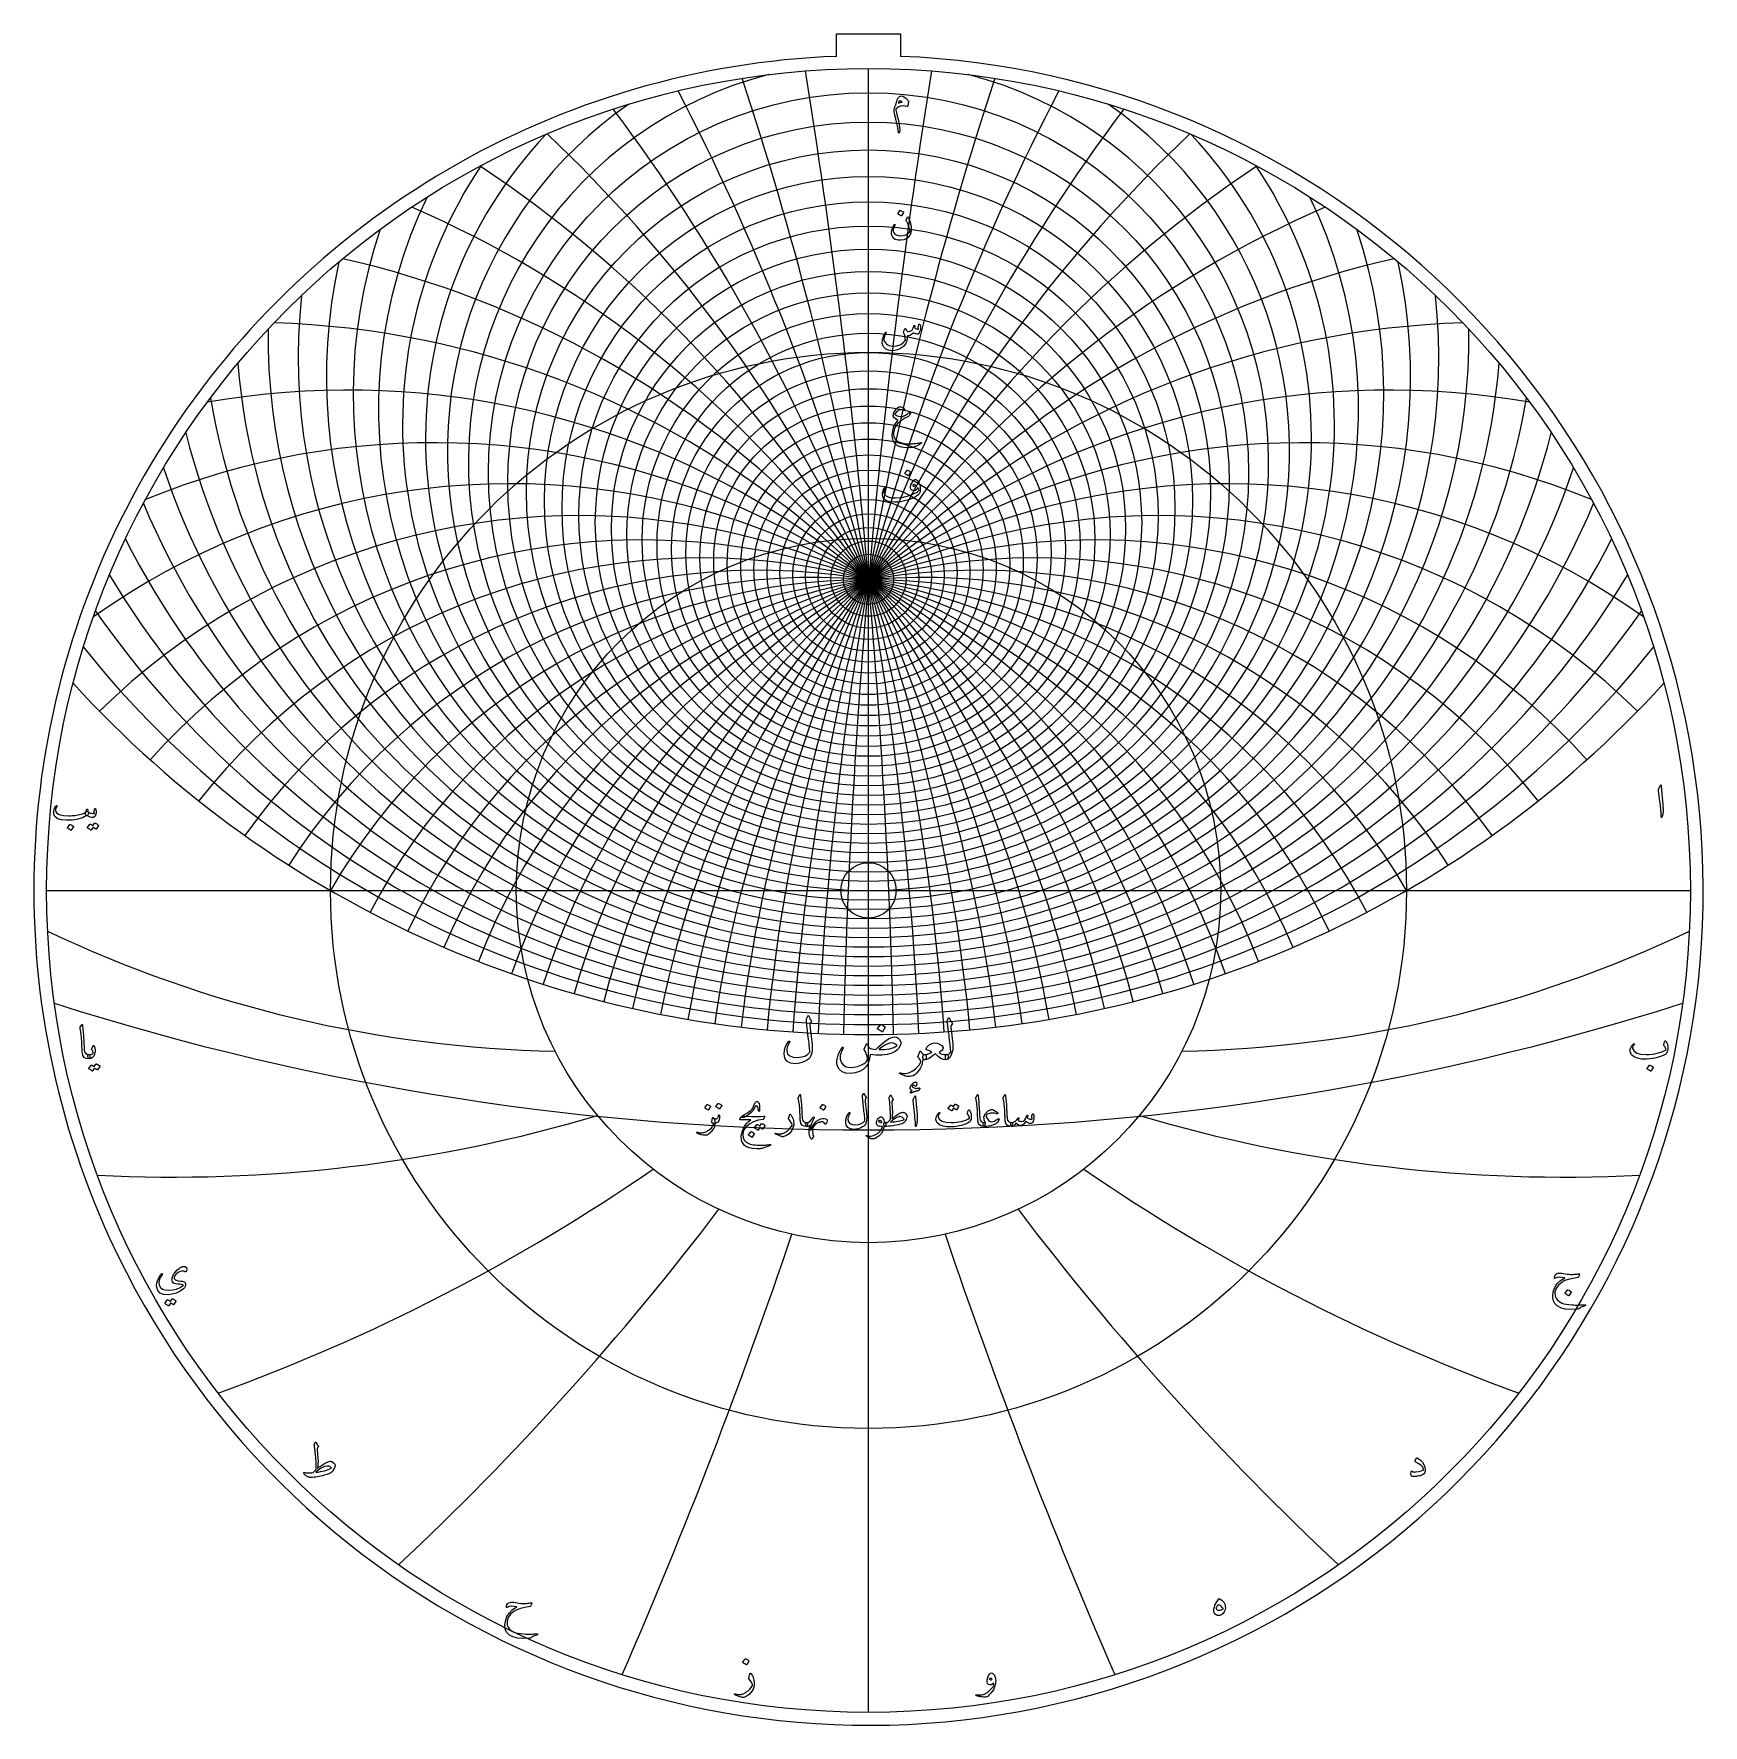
# Model space of a CAD drawing. Header units: millimetres. Extents: x -137 to 137, y -137 to 141.
import ezdxf

# ---------------------------------------------------------------- set-up
doc = ezdxf.new("R2010")
doc.units = ezdxf.units.MM
for name, color, linetype in [('CUT_INNER', 6, 'Continuous'), ('CUT_OUTER', 1, 'Continuous'), ('ENGRAVE', 7, 'Continuous'), ('ENGRAVE_FINE', 8, 'Continuous'), ('TEXT', 5, 'Continuous')]:
    doc.layers.add(name, color=color, linetype=linetype)

msp = doc.modelspace()

# ---------------------------------------------------------------- linework, layer by layer
at = {"layer": 'CUT_INNER'}
msp.add_circle((0, 0), 4.55, dxfattribs=at)
at = {"layer": 'CUT_OUTER'}
for points in [[(-5.25, 140.7), (5.25, 140.7), (5.25, 137)], [(-5.25, 137), (-5.25, 140.7)]]:
    msp.add_lwpolyline(points, dxfattribs=at)
for start, end in [(92.1943, 204.6095), (204.6093, 87.8054)]:
    msp.add_arc((0, 0), 137.1, start, end, dxfattribs=at)
at = {"layer": 'ENGRAVE'}
for points in [[(0, -135), (0, 135)], [(-135, 0), (135, 0)], [(0, -135), (0, -57.85)]]:
    msp.add_lwpolyline(points, dxfattribs=at)
for centre, radius in [((0, 0), 135), ((0, 66.97), 59.24), ((0, 60.45), 44.87), ((0, 0), 88.37), ((0, 56.02), 32.35), ((0, 53.16), 20.99), ((0, 51.54), 10.33), ((0, 0), 57.85), ((0, 51.02), 1.8)]:
    msp.add_circle(centre, radius, dxfattribs=at)
for centre, radius, start, end in [((0, 76.53), 76.53, 146.23, 33.77), ((0, 90.89), 98.62, 179.2385, 0.7615), ((0, 113.61), 129.19, 202.7915, 337.2085), ((0, -51.02), 102.04, 30, 150), ((0, -51.02), 102.04, 30, 150), ((0, 153.06), 176.74, 222.3385, 317.6615), ((-47.38, 176.83), 203.28, 244.5184, 268.8487), ((47.38, 176.83), 203.28, 271.1513, 295.4816), ((-114.11, 197.64), 244.72, 267.0638, 286.528), ((114.11, 197.64), 244.72, 253.472, 272.9362), ((-214.71, 214.71), 316.24, 289.9484, 304.5466), ((214.71, 214.71), 316.24, 235.4534, 250.0516), ((-393.85, 227.39), 463.28, 313.1212, 322.8533), ((393.85, 227.39), 463.28, 217.1467, 226.8788), ((-877.77, 235.2), 913.02, 336.50473, 341.37078), ((877.77, 235.2), 913.02, 198.62922, 203.49527)]:
    msp.add_arc(centre, radius, start, end, dxfattribs=at)
at = {"layer": 'ENGRAVE_FINE'}
for centre, radius in [((0, 68.6), 62.42), ((0, 65.46), 56.17), ((0, 64.06), 53.21), ((0, 62.76), 50.34), ((0, 61.56), 47.57), ((0, 59.42), 42.24), ((0, 58.46), 39.68), ((0, 57.58), 37.18), ((0, 56.77), 34.74), ((0, 55.34), 30), ((0, 54.71), 27.69), ((0, 54.14), 25.43), ((0, 53.62), 23.2), ((0, 52.74), 18.82), ((0, 52.37), 16.67), ((0, 52.05), 14.54), ((0, 51.77), 12.43), ((0, 51.35), 8.25), ((0, 51.21), 6.18), ((0, 51.1), 4.12), ((0, 51.04), 2.06)]:
    msp.add_circle(centre, radius, dxfattribs=at)
for centre, radius, start, end in [((0, 70.35), 65.72, 104.4366, 75.5634), ((-578.7, -51.02), 587.63, 2.68582, 18.29014), ((-578.7, -51.02), 587.63, 2.68582, 18.29014), ((-1166.33, -51.02), 1170.78, 1.34054, 9.1225), ((-1166.33, -51.02), 1170.78, 1.34054, 9.1225), ((578.7, -51.02), 587.63, 161.70986, 177.31418), ((578.7, -51.02), 587.63, 161.70986, 177.31418), ((1166.33, -51.02), 1170.78, 170.8775, 178.65946), ((1166.33, -51.02), 1170.78, 170.8775, 178.65946), ((-380.82, -51.02), 394.25, 4.0407, 27.5496), ((-380.82, -51.02), 394.25, 4.0407, 27.5496), ((380.82, -51.02), 394.25, 152.4504, 175.9593), ((380.82, -51.02), 394.25, 152.4504, 175.9593), ((0, 72.25), 69.17, 124.6714, 55.3286), ((-280.35, -51.02), 298.35, 5.41, 36.9506), ((-280.35, -51.02), 298.35, 5.41, 36.9506), ((280.35, -51.02), 298.35, 143.0494, 174.59), ((280.35, -51.02), 298.35, 143.0494, 174.59), ((0, 74.31), 72.76, 136.755, 43.245), ((-218.83, -51.02), 241.45, 6.7991, 46.5478), ((-218.83, -51.02), 241.45, 6.7991, 46.5478), ((218.83, -51.02), 241.45, 133.4522, 173.2009), ((218.83, -51.02), 241.45, 133.4522, 173.2009), ((-176.74, -51.02), 204.08, 8.2132, 56.4024), ((-176.74, -51.02), 204.08, 8.2132, 56.4024), ((176.74, -51.02), 204.08, 123.5976, 171.7868), ((176.74, -51.02), 204.08, 123.5976, 171.7868), ((0, 78.94), 80.48, 154.2719, 25.7281), ((-145.73, -51.02), 177.9, 9.6582, 66.5838), ((-145.73, -51.02), 177.9, 9.6582, 66.5838), ((145.73, -51.02), 177.9, 113.4162, 170.3418), ((145.73, -51.02), 177.9, 113.4162, 170.3418), ((0, 81.56), 84.64, 161.3757, 18.6243), ((0, 84.4), 89.03, 167.8063, 12.1937), ((-121.61, -51.02), 158.75, 11.1404, 77.1715), ((-121.61, -51.02), 158.75, 11.1404, 77.1715), ((121.61, -51.02), 158.75, 102.8285, 168.8596), ((121.61, -51.02), 158.75, 102.8285, 168.8596), ((0, 87.5), 93.68, 173.7249, 6.2751), ((-102.04, -51.02), 144.31, 12.6665, 88.2556), ((-102.04, -51.02), 144.31, 12.6665, 88.2556), ((102.04, -51.02), 144.31, 91.7444, 167.3335), ((102.04, -51.02), 144.31, 91.7444, 167.3335), ((0, 94.6), 103.88, 184.4225, 355.5775), ((-85.62, -51.02), 133.2, 14.244, 99.9357), ((-85.62, -51.02), 133.2, 14.244, 99.9357), ((0, 98.67), 109.52, 189.3321, 350.6679), ((85.62, -51.02), 133.2, 80.0643, 165.756), ((85.62, -51.02), 133.2, 80.0643, 165.756), ((0, 103.15), 115.57, 194.0094, 345.9906), ((-71.45, -51.02), 124.57, 15.8814, 112.3146), ((-71.45, -51.02), 124.57, 15.8814, 112.3146), ((71.45, -51.02), 124.57, 67.6854, 164.1186), ((71.45, -51.02), 124.57, 67.6854, 164.1186), ((-58.91, -51.02), 117.83, 17.588, 125.4826), ((-58.91, -51.02), 117.83, 17.588, 125.4826), ((0, 108.11), 122.1, 198.4872, 341.5128), ((58.91, -51.02), 117.83, 54.5174, 162.412), ((58.91, -51.02), 117.83, 54.5174, 162.412), ((-47.58, -51.02), 112.59, 19.3743, 134.3771), ((-47.58, -51.02), 112.59, 19.3743, 134.3771), ((47.58, -51.02), 112.59, 45.6229, 160.6257), ((47.58, -51.02), 112.59, 45.6229, 160.6257), ((0, 119.73), 136.91, 206.9436, 333.0564), ((-37.14, -51.02), 108.59, 21.2526, 138.1192), ((-37.14, -51.02), 108.59, 21.2526, 138.1192), ((37.14, -51.02), 108.59, 41.8808, 158.7474), ((37.14, -51.02), 108.59, 41.8808, 158.7474), ((-27.34, -51.02), 105.64, 23.2367, 141.5018), ((-27.34, -51.02), 105.64, 23.2367, 141.5018), ((27.34, -51.02), 105.64, 38.4982, 156.7633), ((27.34, -51.02), 105.64, 38.4982, 156.7633), ((0, 126.6), 145.38, 210.961, 329.039), ((-17.99, -51.02), 103.61, 25.3429, 144.5804), ((-17.99, -51.02), 103.61, 25.3429, 144.5804), ((-8.93, -51.02), 102.43, 27.5899, 147.4006), ((-8.93, -51.02), 102.43, 27.5899, 147.4006), ((8.93, -51.02), 102.43, 32.5994, 152.4101), ((8.93, -51.02), 102.43, 32.5994, 152.4101), ((17.99, -51.02), 103.61, 35.4196, 154.6571), ((17.99, -51.02), 103.61, 35.4196, 154.6571), ((0, 134.32), 154.72, 214.858, 325.142), ((0, 143.07), 165.11, 218.6471, 321.3529), ((0, 400.72), 440.06, 252.3099, 287.6901)]:
    msp.add_arc(centre, radius, start, end, dxfattribs=at)
at = {"layer": 'TEXT'}
for points in [[(4.51, 129.07), (4.53, 129.19), (4.56, 129.3), (4.58, 129.42), (4.61, 129.53), (4.65, 129.64), (4.68, 129.75), (4.73, 129.86), (4.78, 129.97), (4.88, 130.16), (4.99, 130.31), (5.11, 130.42), (5.23, 130.48), (5.41, 130.52), (5.6, 130.48), (5.82, 130.37), (6.05, 130.2), (6.12, 130.15), (6.18, 130.09), (6.24, 130.03), (6.3, 129.97), (6.36, 129.91), (6.41, 129.84), (6.47, 129.78), (6.53, 129.71), (6.55, 129.67), (6.57, 129.63), (6.58, 129.59), (6.58, 129.56), (6.56, 129.41), (6.54, 129.28), (6.51, 129.16), (6.5, 129.06), (6.48, 128.98), (6.47, 128.91), (6.45, 128.86), (6.45, 128.84), (6.42, 128.8), (6.4, 128.78), (6.36, 128.77), (6.32, 128.78), (5.76, 128.86), (5.27, 128.81), (4.86, 128.64), (4.51, 128.34), (4.49, 128.31), (4.48, 128.27), (4.47, 128.23), (4.48, 128.2), (4.61, 127.71), (4.73, 127.2), (4.85, 126.67), (4.96, 126.12), (5.08, 125.38), (5.14, 124.85), (5.11, 124.53), (5.02, 124.41), (4.98, 124.42), (4.94, 124.45), (4.92, 124.51), (4.91, 124.6), (4.89, 124.78), (4.86, 124.96), (4.83, 125.15), (4.8, 125.35), (4.76, 125.56), (4.71, 125.77), (4.66, 125.99), (4.6, 126.22), (4.42, 126.97), (4.29, 127.57), (4.23, 128.01), (4.23, 128.3), (4.25, 128.43), (4.28, 128.55), (4.31, 128.67), (4.34, 128.77), (4.38, 128.86), (4.42, 128.94), (4.47, 129.01), (4.51, 129.07)], [(4.89, 129.34), (4.96, 129.37), (5.03, 129.39), (5.1, 129.41), (5.18, 129.44), (5.26, 129.45), (5.35, 129.47), (5.43, 129.49), (5.52, 129.5), (5.4, 129.59), (5.29, 129.66), (5.2, 129.68), (5.12, 129.68), (5.04, 129.64), (4.97, 129.56), (4.92, 129.47), (4.89, 129.34)], [(5.16, 111.69), (5.17, 111.7), (5.18, 111.71), (5.2, 111.71), (5.22, 111.71), (5.36, 111.65), (5.49, 111.58), (5.62, 111.5), (5.73, 111.4), (5.75, 111.39), (5.75, 111.37), (5.75, 111.36), (5.74, 111.34), (5.4, 110.79), (5.39, 110.78), (5.37, 110.78), (5.35, 110.78), (5.33, 110.8), (5.31, 110.81), (5.27, 110.84), (5.23, 110.86), (5.17, 110.9), (5.11, 110.94), (5.02, 111), (4.93, 111.05), (4.82, 111.12), (4.8, 111.13), (4.8, 111.14), (4.8, 111.15), (4.8, 111.16)], [(6.5, 110.6), (6.56, 110.48), (6.62, 110.35), (6.68, 110.22), (6.74, 110.08), (6.79, 109.94), (6.84, 109.78), (6.88, 109.62), (6.92, 109.46), (6.96, 109.29), (6.99, 109.13), (7.01, 108.96), (7.02, 108.8), (7.02, 108.64), (7.02, 108.48), (7, 108.32), (6.98, 108.16), (6.95, 107.99), (6.9, 107.83), (6.84, 107.69), (6.76, 107.56), (6.51, 107.27), (6.19, 107.04), (5.78, 106.89), (5.29, 106.8), (4.94, 106.79), (4.63, 106.84), (4.37, 106.94), (4.14, 107.1), (3.98, 107.3), (3.86, 107.54), (3.8, 107.81), (3.79, 108.11), (3.83, 108.44), (3.92, 108.75), (4.05, 109.05), (4.23, 109.33), (4.26, 109.37), (4.29, 109.38), (4.31, 109.39), (4.34, 109.38), (4.36, 109.35), (4.37, 109.32), (4.36, 109.28), (4.33, 109.23), (4.15, 108.87), (4.06, 108.55), (4.07, 108.26), (4.16, 108.01), (4.33, 107.8), (4.57, 107.66), (4.88, 107.57), (5.25, 107.54), (5.71, 107.59), (6.12, 107.71), (6.48, 107.9), (6.79, 108.17), (6.79, 108.18), (6.8, 108.2), (6.8, 108.21), (6.8, 108.24), (6.79, 108.42), (6.75, 108.63), (6.69, 108.87), (6.59, 109.14), (6.54, 109.28), (6.49, 109.41), (6.44, 109.53), (6.39, 109.63), (6.34, 109.73), (6.29, 109.82), (6.25, 109.9), (6.21, 109.96), (6.18, 110), (6.17, 110.03), (6.17, 110.06), (6.18, 110.09), (6.39, 110.63), (6.41, 110.66), (6.44, 110.66), (6.47, 110.65), (6.5, 110.6)], [(8.28, 92.95), (8.29, 92.99), (8.31, 93.01), (8.33, 93.02), (8.35, 93.03), (8.38, 93.02), (8.41, 93.01), (8.43, 92.99), (8.45, 92.97), (8.49, 92.88), (8.52, 92.77), (8.54, 92.63), (8.54, 92.48), (8.53, 92.22), (8.48, 91.98), (8.4, 91.75), (8.29, 91.53), (8.25, 91.48), (8.21, 91.44), (8.16, 91.41), (8.11, 91.39), (7.94, 91.38), (7.75, 91.41), (7.54, 91.49), (7.32, 91.6), (7.14, 91.35), (6.92, 91.19), (6.67, 91.1), (6.39, 91.1), (6.38, 90.95), (6.36, 90.8), (6.35, 90.66), (6.33, 90.53), (6.3, 90.4), (6.27, 90.27), (6.24, 90.15), (6.2, 90.03), (6.11, 89.82), (5.99, 89.62), (5.84, 89.44), (5.66, 89.27), (5.24, 88.99), (4.79, 88.8), (4.32, 88.68), (3.83, 88.65), (3.27, 88.73), (2.83, 88.92), (2.5, 89.24), (2.29, 89.69), (2.27, 89.85), (2.26, 90.04), (2.28, 90.25), (2.32, 90.5), (2.39, 90.77), (2.49, 91.05), (2.61, 91.34), (2.77, 91.65), (2.78, 91.67), (2.79, 91.68), (2.81, 91.69), (2.83, 91.69), (2.85, 91.69), (2.87, 91.68), (2.88, 91.67), (2.9, 91.66), (2.9, 91.64), (2.91, 91.62), (2.9, 91.6), (2.9, 91.58), (2.7, 91.18), (2.58, 90.85), (2.52, 90.59), (2.53, 90.4), (2.72, 89.98), (3, 89.68), (3.4, 89.49), (3.9, 89.42), (4.6, 89.46), (5.19, 89.64), (5.67, 89.95), (6.05, 90.39), (6.04, 90.68), (6, 90.99), (5.9, 91.31), (5.76, 91.66), (5.75, 91.69), (5.74, 91.72), (5.73, 91.75), (5.74, 91.77), (5.78, 91.85), (5.82, 91.93), (5.85, 92), (5.89, 92.07), (5.92, 92.13), (5.95, 92.18), (5.98, 92.22), (6, 92.26), (6.02, 92.28), (6.03, 92.29), (6.05, 92.29), (6.07, 92.27), (6.08, 92.26), (6.09, 92.25), (6.11, 92.23), (6.13, 92.2), (6.15, 92.17), (6.17, 92.13), (6.2, 92.09), (6.23, 92.04), (6.28, 91.95), (6.33, 91.88), (6.37, 91.84), (6.4, 91.82), (6.59, 91.81), (6.78, 91.84), (6.97, 91.92), (7.16, 92.05), (7.22, 92.13), (7.29, 92.27), (7.36, 92.47), (7.42, 92.71), (7.43, 92.74), (7.44, 92.76), (7.46, 92.77), (7.48, 92.79), (7.5, 92.8), (7.52, 92.8), (7.54, 92.8), (7.56, 92.79), (7.59, 92.74), (7.6, 92.66), (7.59, 92.53), (7.57, 92.37), (7.72, 92.28), (7.87, 92.22), (8.04, 92.19), (8.22, 92.19), (8.21, 92.25), (8.21, 92.29), (8.2, 92.32), (8.18, 92.34), (8.16, 92.37), (8.15, 92.39), (8.15, 92.41), (8.15, 92.43)], [(5.02, 79.43), (5.13, 79.46), (5.25, 79.46), (5.39, 79.43), (5.53, 79.36), (5.6, 79.32), (5.67, 79.27), (5.73, 79.23), (5.79, 79.18), (5.84, 79.14), (5.88, 79.09), (5.92, 79.05), (5.95, 79), (5.97, 78.96), (5.96, 78.94), (5.93, 78.93), (5.86, 78.93), (5.42, 78.96), (5.02, 78.87), (4.65, 78.65), (4.31, 78.31), (4.3, 78.29), (4.3, 78.26), (4.31, 78.24), (4.33, 78.21), (4.6, 78.01), (4.88, 77.88), (5.19, 77.82), (5.52, 77.82), (5.58, 77.83), (5.66, 77.86), (5.75, 77.91), (5.86, 77.97), (6.07, 78.09), (6.25, 78.2), (6.4, 78.29), (6.53, 78.37), (6.64, 78.44), (6.72, 78.49), (6.79, 78.53), (6.82, 78.55), (6.88, 78.56), (6.9, 78.55), (6.91, 78.5), (6.89, 78.42), (6.81, 78.22), (6.74, 78.06), (6.68, 77.96), (6.63, 77.92), (6.48, 77.84), (6.33, 77.76), (6.16, 77.67), (5.98, 77.56), (5.8, 77.45), (5.61, 77.32), (5.41, 77.18), (5.2, 77.03), (4.78, 76.66), (4.46, 76.22), (4.24, 75.72), (4.12, 75.15), (4.12, 74.84), (4.17, 74.55), (4.27, 74.29), (4.43, 74.05), (4.82, 73.72), (5.4, 73.5), (6.17, 73.38), (7.12, 73.36), (7.27, 73.37), (7.43, 73.39), (7.6, 73.4), (7.78, 73.42), (7.97, 73.45), (8.17, 73.48), (8.38, 73.51), (8.61, 73.55), (8.65, 73.55), (8.68, 73.55), (8.69, 73.54), (8.7, 73.52), (8.67, 73.45), (8.52, 73.34), (8.27, 73.19), (7.91, 73), (7.69, 72.9), (7.5, 72.82), (7.34, 72.77), (7.2, 72.75), (6.69, 72.71), (6.23, 72.7), (5.81, 72.73), (5.44, 72.79), (4.75, 73.05), (4.26, 73.46), (3.98, 74.03), (3.9, 74.76), (3.99, 75.52), (4.18, 76.19), (4.47, 76.77), (4.88, 77.26), (4.62, 77.38), (4.4, 77.5), (4.24, 77.62), (4.12, 77.74), (4.09, 77.79), (4.07, 77.84), (4.06, 77.9), (4.06, 77.97), (4.08, 78.14), (4.12, 78.3), (4.17, 78.45), (4.24, 78.59), (4.41, 78.88), (4.6, 79.11), (4.8, 79.3), (5.02, 79.43)], [(7.61, 67.49), (7.75, 67.5), (7.9, 67.44), (8.04, 67.32), (8.18, 67.13), (8.31, 66.88), (8.41, 66.59), (8.47, 66.25), (8.51, 65.87), (8.51, 65.73), (8.5, 65.6), (8.48, 65.48), (8.44, 65.37), (8.31, 65.15), (8.12, 64.94), (7.87, 64.74), (7.54, 64.55), (7.36, 64.46), (7.18, 64.37), (6.98, 64.3), (6.79, 64.22), (6.58, 64.15), (6.37, 64.09), (6.15, 64.03), (5.93, 63.98), (5.7, 63.93), (5.48, 63.89), (5.26, 63.85), (5.05, 63.82), (4.84, 63.8), (4.64, 63.78), (4.44, 63.77), (4.25, 63.77), (3.44, 63.83), (2.84, 64.05), (2.46, 64.4), (2.3, 64.91), (2.29, 65.03), (2.3, 65.16), (2.32, 65.31), (2.35, 65.47), (2.4, 65.66), (2.47, 65.83), (2.55, 66.01), (2.66, 66.17), (2.68, 66.19), (2.69, 66.2), (2.72, 66.21), (2.74, 66.21), (2.76, 66.21), (2.78, 66.2), (2.8, 66.19), (2.81, 66.16), (2.81, 66.14), (2.81, 66.12), (2.8, 66.1), (2.79, 66.08), (2.59, 65.69), (2.53, 65.36), (2.59, 65.09), (2.79, 64.87), (3.22, 64.65), (3.77, 64.51), (4.42, 64.47), (5.18, 64.52), (5.51, 64.57), (5.85, 64.64), (6.18, 64.72), (6.52, 64.81), (6.85, 64.93), (7.19, 65.06), (7.52, 65.2), (7.86, 65.37), (8.03, 65.47), (8.17, 65.58), (8.26, 65.7), (8.31, 65.82), (8.28, 65.91), (8.24, 65.99), (8.19, 66.06), (8.12, 66.13), (8.11, 66.13), (8.1, 66.13), (8.09, 66.11), (8.07, 66.09), (7.97, 65.92), (7.85, 65.8), (7.72, 65.71), (7.58, 65.67), (7.32, 65.67), (7.12, 65.74), (6.98, 65.9), (6.9, 66.14), (6.9, 66.34), (6.97, 66.6), (7.11, 66.9), (7.31, 67.25), (7.38, 67.33), (7.45, 67.4), (7.53, 67.45), (7.61, 67.49)], [(6.33, 69.04), (6.33, 69.05), (6.35, 69.05), (6.36, 69.05), (6.38, 69.05), (6.52, 69), (6.66, 68.93), (6.78, 68.84), (6.9, 68.75), (6.91, 68.73), (6.92, 68.72), (6.91, 68.7), (6.91, 68.69), (6.56, 68.14), (6.55, 68.13), (6.54, 68.12), (6.52, 68.13), (6.49, 68.15), (6.47, 68.16), (6.44, 68.18), (6.4, 68.21), (6.34, 68.25), (6.27, 68.29), (6.19, 68.34), (6.09, 68.4), (5.98, 68.46), (5.97, 68.48), (5.96, 68.49), (5.96, 68.5), (5.97, 68.51)], [(7.69, 66.46), (7.72, 66.49), (7.72, 66.53), (7.71, 66.56), (7.68, 66.59), (7.56, 66.67), (7.45, 66.69), (7.36, 66.65), (7.28, 66.55), (7.27, 66.52), (7.26, 66.49), (7.27, 66.47), (7.28, 66.45), (7.39, 66.38), (7.49, 66.36), (7.59, 66.39), (7.69, 66.46)], [(130.01, 17.16), (130.08, 17.3), (130.14, 17.35), (130.19, 17.31), (130.22, 17.17), (130.39, 15.27), (130.5, 14.11), (130.52, 13.18), (130.47, 12.48), (130.32, 12.02), (130.3, 11.98), (130.28, 11.96), (130.26, 11.96), (130.24, 11.98), (130.23, 12), (130.22, 12.03), (130.21, 12.06), (130.21, 12.11), (130.21, 12.44), (130.19, 12.8), (130.16, 13.17), (130.12, 13.57), (130.11, 13.67), (130.07, 13.95), (130.02, 14.41), (129.95, 15.04), (129.78, 16.44), (129.78, 16.52), (129.78, 16.59), (129.79, 16.65), (129.81, 16.71)], [(-128.27, 12.99), (-128.26, 12.99), (-128.25, 12.98), (-128.24, 12.98), (-128.24, 12.97), (-128.23, 12.97), (-128.23, 12.97), (-128.22, 12.96), (-128.21, 12.95), (-128.15, 12.88), (-128.12, 12.77), (-128.14, 12.64), (-128.19, 12.47), (-128.23, 12.37), (-128.28, 12.31), (-128.33, 12.28), (-128.38, 12.29), (-128.41, 12.31), (-128.43, 12.31), (-128.45, 12.31), (-128.46, 12.3), (-129.09, 11.95), (-129.85, 11.71), (-130.73, 11.57), (-131.74, 11.53), (-132.56, 11.6), (-133.17, 11.78), (-133.58, 12.08), (-133.8, 12.5), (-133.83, 12.7), (-133.84, 12.9), (-133.82, 13.09), (-133.78, 13.29), (-133.72, 13.47), (-133.64, 13.63), (-133.55, 13.77), (-133.44, 13.9), (-133.42, 13.92), (-133.4, 13.93), (-133.38, 13.94), (-133.36, 13.93), (-133.34, 13.93), (-133.32, 13.91), (-133.31, 13.9), (-133.3, 13.88), (-133.29, 13.86), (-133.3, 13.84), (-133.3, 13.82), (-133.32, 13.79), (-133.43, 13.62), (-133.51, 13.46), (-133.54, 13.31), (-133.54, 13.15), (-133.35, 12.77), (-132.93, 12.49), (-132.25, 12.33), (-131.34, 12.27), (-131.09, 12.27), (-130.84, 12.29), (-130.59, 12.31), (-130.34, 12.33), (-130.09, 12.37), (-129.84, 12.41), (-129.6, 12.46), (-129.36, 12.52), (-129.13, 12.58), (-128.94, 12.65), (-128.8, 12.72), (-128.69, 12.78), (-128.65, 12.82), (-128.61, 12.86), (-128.58, 12.91), (-128.55, 12.97), (-128.52, 13.03), (-128.49, 13.1), (-128.46, 13.18), (-128.44, 13.26), (-128.42, 13.29), (-128.41, 13.31), (-128.39, 13.33), (-128.36, 13.34), (-128.33, 13.35), (-128.3, 13.34), (-128.27, 13.33), (-128.25, 13.32), (-128.23, 13.29), (-128.22, 13.26), (-128.21, 13.22), (-128.22, 13.18)], [(-128.5, 12.37), (-128.58, 12.45), (-128.63, 12.55), (-128.63, 12.67), (-128.59, 12.81), (-128.51, 12.94), (-128.43, 13.02), (-128.37, 13.04), (-128.3, 13.02), (-128.01, 12.83), (-127.72, 12.69), (-127.43, 12.62), (-127.14, 12.6), (-127.13, 12.6), (-127.13, 12.6), (-127.12, 12.61), (-127.12, 12.63), (-127.13, 12.65), (-127.15, 12.69), (-127.18, 12.74), (-127.24, 12.8), (-127.25, 12.82), (-127.25, 12.84), (-127.25, 12.86), (-127.25, 12.88), (-127.07, 13.42), (-127.06, 13.44), (-127.05, 13.45), (-127.03, 13.46), (-127.02, 13.46), (-127, 13.46), (-126.99, 13.45), (-126.98, 13.44), (-126.97, 13.42), (-126.91, 13.25), (-126.88, 13.08), (-126.87, 12.91), (-126.88, 12.73), (-126.92, 12.52), (-126.97, 12.35), (-127.03, 12.22), (-127.11, 12.12), (-127.17, 12.07), (-127.23, 12.03), (-127.28, 12.01), (-127.32, 12), (-127.58, 11.99), (-127.86, 12.05), (-128.17, 12.18), (-128.5, 12.37)], [(-131.2, 10.84), (-131.19, 10.85), (-131.18, 10.85), (-131.16, 10.86), (-131.14, 10.85), (-130.99, 10.79), (-130.85, 10.72), (-130.71, 10.63), (-130.59, 10.53), (-130.58, 10.51), (-130.57, 10.5), (-130.57, 10.48), (-130.58, 10.47), (-130.94, 9.88), (-130.96, 9.86), (-130.97, 9.86), (-131, 9.87), (-131.02, 9.89), (-131.04, 9.9), (-131.08, 9.92), (-131.12, 9.96), (-131.18, 9.99), (-131.26, 10.04), (-131.34, 10.09), (-131.45, 10.16), (-131.56, 10.23), (-131.58, 10.24), (-131.59, 10.25), (-131.59, 10.26), (-131.58, 10.27)], [(-127.12, 11.05), (-127.11, 11.06), (-127.1, 11.07), (-127.08, 11.07), (-127.06, 11.07), (-126.98, 11.04), (-126.91, 11.01), (-126.84, 10.98), (-126.77, 10.94), (-126.7, 10.9), (-126.63, 10.85), (-126.57, 10.81), (-126.51, 10.75), (-126.5, 10.74), (-126.49, 10.72), (-126.49, 10.7), (-126.5, 10.68), (-126.87, 10.09), (-126.88, 10.09), (-126.9, 10.09), (-126.92, 10.09), (-126.94, 10.11), (-126.96, 10.12), (-126.99, 10.14), (-127.02, 10.17), (-127.07, 10.2), (-127.13, 10.24), (-127.2, 10.28), (-127.29, 10.33), (-127.38, 10.38), (-127.68, 9.92), (-127.69, 9.91), (-127.71, 9.91), (-127.73, 9.91), (-127.75, 9.93), (-127.78, 9.95), (-127.81, 9.97), (-127.86, 10), (-127.92, 10.04), (-127.99, 10.09), (-128.08, 10.14), (-128.18, 10.2), (-128.3, 10.27), (-128.31, 10.28), (-128.31, 10.3), (-128.31, 10.31), (-128.3, 10.32), (-127.92, 10.88), (-127.91, 10.89), (-127.9, 10.9), (-127.88, 10.9), (-127.86, 10.9), (-127.8, 10.88), (-127.73, 10.85), (-127.67, 10.83), (-127.61, 10.8), (-127.56, 10.76), (-127.5, 10.72), (-127.45, 10.69), (-127.4, 10.64)], [(-129.22, -22.07), (-129.21, -22.04), (-129.19, -22.03), (-129.18, -22.02), (-129.17, -22.02), (-129.15, -22.03), (-129.13, -22.06), (-129.12, -22.11), (-129.11, -22.18), (-129.04, -22.76), (-128.99, -23.3), (-128.95, -23.79), (-128.92, -24.24), (-128.9, -24.62), (-128.88, -24.96), (-128.87, -25.26), (-128.85, -25.53), (-128.84, -25.75), (-128.83, -25.94), (-128.82, -26.08), (-128.82, -26.19), (-128.75, -26.5), (-128.6, -26.73), (-128.36, -26.88), (-128.05, -26.94), (-127.96, -26.97), (-127.9, -27.02), (-127.88, -27.11), (-127.88, -27.22), (-127.92, -27.41), (-127.96, -27.54), (-128, -27.62), (-128.05, -27.64), (-128.49, -27.58), (-128.82, -27.41), (-129.04, -27.11), (-129.13, -26.7), (-129.14, -26.5), (-129.16, -26.3), (-129.17, -26.1), (-129.18, -25.9), (-129.19, -25.7), (-129.2, -25.5), (-129.21, -25.3), (-129.21, -25.1), (-129.23, -24.72), (-129.25, -24.37), (-129.28, -24.07), (-129.31, -23.8), (-129.35, -23.54), (-129.39, -23.26), (-129.44, -22.97), (-129.49, -22.66), (-129.5, -22.61), (-129.5, -22.56), (-129.49, -22.51), (-129.47, -22.47)], [(-9.99, -20.63), (-9.97, -20.6), (-9.95, -20.58), (-9.93, -20.57), (-9.9, -20.56), (-9.86, -20.57), (-9.84, -20.58), (-9.82, -20.61), (-9.8, -20.65), (-9.71, -20.87), (-9.61, -21.06), (-9.51, -21.23), (-9.4, -21.36), (-9.37, -21.4), (-9.36, -21.46), (-9.37, -21.52), (-9.41, -21.59), (-9.43, -21.62), (-9.46, -21.65), (-9.48, -21.68), (-9.5, -21.71), (-9.52, -21.74), (-9.53, -21.77), (-9.55, -21.79), (-9.57, -21.81), (-9.59, -21.85), (-9.61, -21.89), (-9.62, -21.95), (-9.62, -22), (-9.61, -22.17), (-9.6, -22.35), (-9.58, -22.55), (-9.56, -22.76), (-9.53, -22.99), (-9.5, -23.23), (-9.47, -23.49), (-9.44, -23.77), (-9.4, -24.04), (-9.37, -24.29), (-9.34, -24.53), (-9.32, -24.76), (-9.3, -24.97), (-9.28, -25.16), (-9.27, -25.34), (-9.26, -25.5), (-9.24, -25.98), (-9.28, -26.43), (-9.37, -26.86), (-9.52, -27.27), (-9.66, -27.51), (-9.87, -27.73), (-10.17, -27.93), (-10.53, -28.11), (-10.93, -28.26), (-11.31, -28.37), (-11.66, -28.43), (-11.99, -28.45), (-12.8, -28.34), (-13.39, -28.03), (-13.74, -27.52), (-13.86, -26.82), (-13.82, -26.3), (-13.68, -25.79), (-13.45, -25.29), (-13.13, -24.8), (-13.1, -24.77), (-13.08, -24.76), (-13.05, -24.75), (-13.02, -24.75), (-12.99, -24.76), (-12.97, -24.78), (-12.95, -24.8), (-12.94, -24.82), (-12.94, -24.85), (-12.94, -24.89), (-12.95, -24.92), (-12.96, -24.95), (-13.18, -25.38), (-13.34, -25.75), (-13.42, -26.05), (-13.44, -26.29), (-13.28, -26.81), (-12.93, -27.17), (-12.39, -27.38), (-11.67, -27.42), (-11.01, -27.35), (-10.46, -27.19), (-10, -26.93), (-9.64, -26.58), (-9.65, -26.41), (-9.66, -26.22), (-9.68, -25.99), (-9.71, -25.74), (-9.74, -25.45), (-9.77, -25.14), (-9.82, -24.8), (-9.87, -24.42), (-9.91, -24.04), (-9.96, -23.66), (-10, -23.29), (-10.04, -22.92), (-10.08, -22.56), (-10.11, -22.21), (-10.14, -21.86), (-10.17, -21.52), (-10.2, -21.19), (-10.2, -21.15), (-10.2, -21.12), (-10.19, -21.09), (-10.18, -21.06)], [(1.98, -22.01), (1.99, -22), (2.01, -22), (2.03, -21.99), (2.06, -22), (2.24, -22.07), (2.42, -22.16), (2.59, -22.27), (2.74, -22.4), (2.76, -22.42), (2.77, -22.44), (2.76, -22.46), (2.75, -22.48), (2.3, -23.21), (2.28, -23.23), (2.26, -23.24), (2.23, -23.23), (2.2, -23.2), (2.17, -23.19), (2.13, -23.16), (2.07, -23.12), (2, -23.07), (1.91, -23.01), (1.8, -22.94), (1.67, -22.87), (1.52, -22.78), (1.5, -22.76), (1.5, -22.75), (1.5, -22.74), (1.5, -22.72)], [(12.93, -21.44), (13, -21.29), (13.05, -21.16), (13.09, -21.07), (13.11, -21.01), (13.12, -20.97), (13.15, -20.94), (13.17, -20.93), (13.2, -20.92), (13.24, -20.93), (13.27, -20.95), (13.29, -20.98), (13.31, -21.02), (13.39, -21.23), (13.49, -21.41), (13.6, -21.58), (13.73, -21.72), (13.76, -21.77), (13.77, -21.82), (13.76, -21.88), (13.72, -21.95), (13.5, -22.25), (13.52, -22.38), (13.53, -22.51), (13.55, -22.64), (13.56, -22.77), (13.58, -22.89), (13.59, -23.02), (13.61, -23.14), (13.62, -23.25), (13.75, -24.34), (13.84, -25.19), (13.87, -25.8), (13.84, -26.18), (13.66, -26.86), (13.42, -27.36), (13.13, -27.68), (12.78, -27.83), (12.77, -27.83), (12.76, -27.83), (12.75, -27.83), (12.74, -27.83), (12.68, -27.78), (12.65, -27.65), (12.63, -27.46), (12.63, -27.19), (12.64, -27.09), (12.67, -27.02), (12.72, -26.98), (12.78, -26.96), (13.02, -26.91), (13.23, -26.82), (13.39, -26.69), (13.51, -26.52), (13.51, -26.32), (13.49, -26.09), (13.47, -25.83), (13.44, -25.55), (13.41, -25.23), (13.37, -24.9), (13.32, -24.53), (13.27, -24.14), (13.23, -23.76), (13.18, -23.42), (13.14, -23.11), (13.11, -22.85), (13.08, -22.62), (13.05, -22.43), (13.03, -22.28), (13.02, -22.17), (12.92, -21.62), (12.92, -21.56), (12.92, -21.52), (12.93, -21.48), (12.93, -21.44)], [(4.24, -24.03), (4.58, -24.08), (4.87, -24.24), (5.1, -24.5), (5.29, -24.88), (5.31, -25.02), (5.29, -25.18), (5.24, -25.36), (5.15, -25.56), (5.05, -25.74), (4.96, -25.9), (4.88, -26.02), (4.8, -26.12), (4.38, -26.47), (3.81, -26.74), (3.08, -26.93), (2.21, -27.05), (1.69, -27.07), (1.18, -27.06), (0.7, -27.01), (0.25, -26.93), (0.14, -27.64), (0, -28.21), (-0.17, -28.64), (-0.37, -28.93), (-0.9, -29.38), (-1.5, -29.72), (-2.18, -29.94), (-2.93, -30.05), (-3.71, -30.01), (-4.34, -29.78), (-4.81, -29.37), (-5.12, -28.76), (-5.15, -28.67), (-5.17, -28.57), (-5.19, -28.46), (-5.2, -28.36), (-5.21, -28.25), (-5.21, -28.13), (-5.2, -28.02), (-5.18, -27.9), (-5.15, -27.69), (-5.1, -27.48), (-5.05, -27.27), (-4.99, -27.07), (-4.92, -26.87), (-4.84, -26.68), (-4.75, -26.49), (-4.65, -26.3), (-4.61, -26.23), (-4.56, -26.15), (-4.52, -26.09), (-4.48, -26.02), (-4.44, -25.96), (-4.4, -25.9), (-4.37, -25.85), (-4.33, -25.8), (-4.31, -25.77), (-4.28, -25.75), (-4.25, -25.75), (-4.22, -25.75), (-4.19, -25.76), (-4.17, -25.78), (-4.16, -25.8), (-4.15, -25.82), (-4.14, -25.84), (-4.15, -25.87), (-4.15, -25.9), (-4.17, -25.93), (-4.24, -26.04), (-4.3, -26.16), (-4.37, -26.29), (-4.43, -26.43), (-4.55, -26.78), (-4.63, -27.12), (-4.66, -27.44), (-4.64, -27.73), (-4.46, -28.3), (-4.13, -28.7), (-3.65, -28.96), (-3.02, -29.06), (-2.42, -29.03), (-1.83, -28.92), (-1.26, -28.72), (-0.7, -28.43), (-0.53, -28.31), (-0.39, -28.17), (-0.27, -28), (-0.17, -27.8), (-0.16, -27.77), (-0.15, -27.74), (-0.15, -27.7), (-0.16, -27.66), (-0.24, -27.22), (-0.36, -26.84), (-0.49, -26.52), (-0.65, -26.24), (-0.69, -26.19), (-0.7, -26.15), (-0.71, -26.11), (-0.7, -26.08), (-0.4, -25.29), (-0.36, -25.23), (-0.32, -25.2), (-0.28, -25.21), (-0.24, -25.26), (0.12, -25.87), (0.31, -25.96), (0.56, -26.03), (0.86, -26.07), (1.21, -26.1), (1.64, -25.69), (2.06, -25.31), (2.48, -24.96), (2.91, -24.64), (3.31, -24.37), (3.67, -24.18), (3.98, -24.07), (4.24, -24.03)], [(130.97, -24.76), (131.02, -24.83), (131.07, -24.9), (131.11, -24.98), (131.15, -25.06), (131.18, -25.16), (131.22, -25.25), (131.24, -25.36), (131.26, -25.47), (131.29, -25.69), (131.3, -25.9), (131.28, -26.12), (131.25, -26.33), (131.19, -26.52), (131.12, -26.68), (131.04, -26.79), (130.94, -26.88), (130.62, -27.04), (130.28, -27.19), (129.92, -27.33), (129.54, -27.44), (129.15, -27.53), (128.73, -27.61), (128.3, -27.66), (127.84, -27.7), (126.99, -27.69), (126.29, -27.57), (125.74, -27.34), (125.35, -27), (125.19, -26.73), (125.11, -26.45), (125.12, -26.14), (125.22, -25.81), (125.26, -25.74), (125.3, -25.67), (125.34, -25.6), (125.39, -25.52), (125.45, -25.45), (125.51, -25.37), (125.57, -25.29), (125.64, -25.21), (125.67, -25.19), (125.69, -25.17), (125.72, -25.17), (125.74, -25.17), (125.76, -25.18), (125.78, -25.19), (125.79, -25.21), (125.8, -25.23), (125.8, -25.26), (125.8, -25.28), (125.79, -25.3), (125.77, -25.32), (125.71, -25.4), (125.65, -25.48), (125.59, -25.56), (125.55, -25.65), (125.52, -25.74), (125.5, -25.82), (125.5, -25.89), (125.51, -25.97), (125.75, -26.41), (126.21, -26.71), (126.87, -26.89), (127.76, -26.94), (128.24, -26.92), (128.7, -26.88), (129.14, -26.82), (129.56, -26.73), (129.95, -26.63), (130.32, -26.5), (130.67, -26.35), (131, -26.18), (130.97, -26.02), (130.89, -25.84), (130.78, -25.65), (130.63, -25.44), (130.62, -25.41), (130.62, -25.38), (130.63, -25.32), (130.64, -25.25), (130.65, -25.24), (130.65, -25.24), (130.65, -25.23), (130.65, -25.23), (130.68, -25.13), (130.71, -25.02), (130.76, -24.9), (130.82, -24.76), (130.85, -24.72), (130.88, -24.71), (130.92, -24.72), (130.97, -24.76)], [(-127.58, -26.01), (-127.36, -25.53), (-127.33, -25.48), (-127.3, -25.46), (-127.26, -25.47), (-127.23, -25.52), (-127.16, -25.67), (-127.1, -25.82), (-127.06, -25.98), (-127.04, -26.14), (-127.03, -26.32), (-127.04, -26.5), (-127.07, -26.69), (-127.11, -26.88), (-127.24, -27.21), (-127.44, -27.45), (-127.71, -27.59), (-128.05, -27.64), (-128.08, -27.62), (-128.13, -27.54), (-128.17, -27.42), (-128.21, -27.25), (-128.22, -27.15), (-128.22, -27.08), (-128.2, -27.02), (-128.17, -26.98), (-128.14, -26.96), (-128.12, -26.95), (-128.08, -26.94), (-128.05, -26.94), (-127.83, -26.94), (-127.65, -26.89), (-127.49, -26.81), (-127.36, -26.7), (-127.35, -26.69), (-127.35, -26.68), (-127.35, -26.66), (-127.36, -26.64), (-127.39, -26.53), (-127.43, -26.42), (-127.49, -26.31), (-127.57, -26.19), (-127.59, -26.15), (-127.6, -26.1), (-127.6, -26.06), (-127.58, -26.01)], [(4.72, -25.46), (4.42, -25.23), (4.11, -25.1), (3.79, -25.05), (3.45, -25.09), (3.08, -25.22), (2.67, -25.43), (2.19, -25.73), (1.67, -26.11), (2.63, -26.11), (3.45, -26), (4.15, -25.79), (4.72, -25.46)], [(8.14, -27.23), (8.44, -26.46), (8.48, -26.39), (8.51, -26.36), (8.54, -26.37), (8.57, -26.4), (8.65, -26.53), (8.73, -26.65), (8.81, -26.75), (8.88, -26.82), (8.96, -26.88), (9.05, -26.93), (9.14, -26.95), (9.25, -26.96), (9.35, -26.99), (9.42, -27.07), (9.46, -27.2), (9.48, -27.39), (9.46, -27.57), (9.42, -27.71), (9.35, -27.8), (9.25, -27.83), (9.17, -27.83), (9.09, -27.84), (9.01, -27.83), (8.93, -27.83), (8.91, -27.83), (8.9, -27.85), (8.89, -27.86), (8.88, -27.89), (8.83, -28.35), (8.7, -28.79), (8.5, -29.22), (8.22, -29.64), (7.91, -30), (7.61, -30.27), (7.33, -30.44), (7.05, -30.52), (6.79, -30.54), (6.55, -30.54), (6.34, -30.53), (6.14, -30.49), (6.05, -30.47), (5.94, -30.43), (5.83, -30.4), (5.72, -30.36), (5.6, -30.31), (5.47, -30.25), (5.34, -30.19), (5.2, -30.12), (5.17, -30.11), (5.14, -30.09), (5.12, -30.07), (5.11, -30.05), (5.11, -30.02), (5.11, -29.99), (5.12, -29.97), (5.13, -29.96), (5.15, -29.95), (5.18, -29.94), (5.2, -29.94), (5.23, -29.95), (5.54, -30.01), (5.82, -30.04), (6.09, -30.04), (6.33, -30.01), (6.58, -29.94), (6.82, -29.86), (7.05, -29.75), (7.28, -29.62), (7.5, -29.46), (7.72, -29.29), (7.93, -29.09), (8.14, -28.88), (8.3, -28.68), (8.43, -28.48), (8.52, -28.29), (8.58, -28.09), (8.56, -27.96), (8.49, -27.8), (8.36, -27.63), (8.18, -27.43), (8.15, -27.39), (8.13, -27.34), (8.13, -27.29), (8.14, -27.23)], [(12.78, -26.96), (12.92, -26.98), (13.02, -27.04), (13.07, -27.15), (13.07, -27.3), (13.02, -27.53), (12.96, -27.69), (12.88, -27.79), (12.78, -27.83), (12.33, -27.79), (11.89, -27.61), (11.44, -27.29), (10.99, -26.83), (10.42, -27.27), (9.94, -27.59), (9.55, -27.77), (9.24, -27.83), (9.13, -27.81), (9.05, -27.74), (8.98, -27.62), (8.94, -27.46), (8.92, -27.25), (8.97, -27.1), (9.07, -27), (9.24, -26.96), (9.39, -26.95), (9.53, -26.92), (9.68, -26.89), (9.82, -26.84), (9.96, -26.79), (10.1, -26.73), (10.24, -26.65), (10.38, -26.56), (10.21, -26.43), (10.01, -26.32), (9.77, -26.23), (9.5, -26.18), (9.47, -26.17), (9.46, -26.14), (9.45, -26.11), (9.45, -26.07), (9.5, -25.92), (9.6, -25.76), (9.75, -25.58), (9.95, -25.38), (10.38, -25.13), (10.84, -25.03), (11.32, -25.1), (11.82, -25.33), (12.04, -25.48), (12.18, -25.63), (12.27, -25.77), (12.29, -25.91), (12.23, -26.07), (12.1, -26.23), (11.89, -26.42), (11.61, -26.61), (11.81, -26.76), (12.07, -26.87), (12.4, -26.94), (12.78, -26.96)], [(-126.89, -28.52), (-126.88, -28.51), (-126.87, -28.5), (-126.85, -28.5), (-126.83, -28.5), (-126.75, -28.53), (-126.68, -28.56), (-126.61, -28.6), (-126.54, -28.63), (-126.47, -28.67), (-126.41, -28.72), (-126.34, -28.77), (-126.28, -28.82), (-126.27, -28.83), (-126.26, -28.85), (-126.26, -28.87), (-126.27, -28.89), (-126.64, -29.48), (-126.65, -29.48), (-126.67, -29.48), (-126.69, -29.48), (-126.71, -29.46), (-126.73, -29.45), (-126.76, -29.43), (-126.8, -29.4), (-126.85, -29.37), (-126.91, -29.34), (-126.98, -29.29), (-127.06, -29.25), (-127.16, -29.19), (-127.45, -29.65), (-127.46, -29.66), (-127.48, -29.66), (-127.5, -29.66), (-127.53, -29.64), (-127.55, -29.62), (-127.58, -29.6), (-127.63, -29.57), (-127.69, -29.53), (-127.76, -29.48), (-127.85, -29.43), (-127.95, -29.37), (-128.07, -29.3), (-128.08, -29.29), (-128.09, -29.28), (-128.08, -29.26), (-128.08, -29.25), (-127.7, -28.69), (-127.69, -28.68), (-127.67, -28.67), (-127.66, -28.67), (-127.64, -28.67), (-127.57, -28.69), (-127.51, -28.72), (-127.45, -28.74), (-127.39, -28.78), (-127.33, -28.81), (-127.28, -28.85), (-127.22, -28.89), (-127.17, -28.93)], [(128.27, -28.7), (128.28, -28.69), (128.29, -28.69), (128.31, -28.68), (128.33, -28.69), (128.48, -28.75), (128.62, -28.82), (128.75, -28.91), (128.88, -29.01), (128.89, -29.03), (128.9, -29.04), (128.89, -29.06), (128.89, -29.07), (128.52, -29.66), (128.51, -29.68), (128.49, -29.68), (128.47, -29.67), (128.44, -29.65), (128.42, -29.64), (128.39, -29.62), (128.34, -29.58), (128.28, -29.55), (128.21, -29.5), (128.12, -29.45), (128.02, -29.38), (127.9, -29.31), (127.89, -29.3), (127.88, -29.29), (127.88, -29.28), (127.89, -29.27)], [(-0.84, -33.38), (-0.83, -33.36), (-0.81, -33.34), (-0.79, -33.33), (-0.77, -33.33), (-0.74, -33.33), (-0.72, -33.35), (-0.71, -33.37), (-0.69, -33.4), (-0.63, -33.56), (-0.55, -33.71), (-0.48, -33.83), (-0.4, -33.92), (-0.37, -33.96), (-0.36, -34), (-0.38, -34.05), (-0.4, -34.1), (-0.42, -34.12), (-0.44, -34.15), (-0.45, -34.17), (-0.47, -34.19), (-0.48, -34.21), (-0.5, -34.23), (-0.51, -34.25), (-0.52, -34.27), (-0.54, -34.29), (-0.55, -34.33), (-0.56, -34.37), (-0.56, -34.41), (-0.55, -34.54), (-0.54, -34.67), (-0.53, -34.82), (-0.51, -34.98), (-0.49, -35.15), (-0.47, -35.33), (-0.45, -35.53), (-0.42, -35.73), (-0.4, -35.94), (-0.37, -36.13), (-0.35, -36.31), (-0.33, -36.48), (-0.32, -36.63), (-0.31, -36.78), (-0.3, -36.91), (-0.29, -37.03), (-0.28, -37.39), (-0.31, -37.73), (-0.38, -38.06), (-0.48, -38.36), (-0.59, -38.54), (-0.75, -38.7), (-0.97, -38.85), (-1.24, -38.99), (-1.54, -39.1), (-1.83, -39.19), (-2.09, -39.23), (-2.33, -39.25), (-2.95, -39.16), (-3.39, -38.93), (-3.65, -38.55), (-3.74, -38.03), (-3.71, -37.63), (-3.61, -37.25), (-3.43, -36.88), (-3.19, -36.51), (-3.17, -36.49), (-3.15, -36.47), (-3.13, -36.47), (-3.11, -36.47), (-3.09, -36.48), (-3.07, -36.49), (-3.06, -36.51), (-3.05, -36.52), (-3.05, -36.55), (-3.05, -36.57), (-3.05, -36.6), (-3.07, -36.62), (-3.23, -36.94), (-3.35, -37.22), (-3.41, -37.45), (-3.42, -37.63), (-3.3, -38.01), (-3.04, -38.29), (-2.64, -38.44), (-2.09, -38.48), (-1.6, -38.42), (-1.19, -38.3), (-0.85, -38.11), (-0.58, -37.84), (-0.58, -37.72), (-0.59, -37.57), (-0.61, -37.4), (-0.62, -37.21), (-0.65, -37), (-0.67, -36.76), (-0.71, -36.51), (-0.74, -36.23), (-0.78, -35.94), (-0.81, -35.65), (-0.84, -35.38), (-0.87, -35.1), (-0.9, -34.83), (-0.93, -34.57), (-0.95, -34.3), (-0.97, -34.05), (-1, -33.8), (-1, -33.77), (-0.99, -33.75), (-0.99, -33.72), (-0.98, -33.7)], [(8.19, -32.89), (8.1, -32.9), (8.01, -32.92), (7.93, -32.94), (7.85, -32.95), (7.79, -32.97), (7.73, -32.98), (7.68, -33), (7.63, -33.01), (7.59, -33.03), (7.53, -33.05), (7.47, -33.07), (7.4, -33.1), (7.32, -33.13), (7.23, -33.17), (7.13, -33.22), (7.02, -33.26), (6.98, -33.28), (6.94, -33.28), (6.91, -33.26), (6.88, -33.24), (6.87, -33.16), (6.91, -33.08), (7.01, -32.99), (7.17, -32.88), (7.05, -32.81), (6.96, -32.74), (6.9, -32.66), (6.86, -32.58), (6.86, -32.42), (6.9, -32.24), (6.98, -32.06), (7.11, -31.86), (7.26, -31.68), (7.42, -31.55), (7.59, -31.48), (7.76, -31.47), (7.85, -31.5), (7.91, -31.54), (7.95, -31.62), (7.95, -31.72), (7.93, -31.83), (7.91, -31.93), (7.87, -32.02), (7.82, -32.1), (7.77, -32.15), (7.73, -32.18), (7.68, -32.17), (7.65, -32.13), (7.6, -32.07), (7.55, -32.03), (7.49, -32.01), (7.43, -31.99), (7.36, -31.99), (7.3, -32.01), (7.25, -32.04), (7.2, -32.08), (7.17, -32.13), (7.16, -32.18), (7.18, -32.23), (7.21, -32.27), (7.35, -32.37), (7.51, -32.44), (7.7, -32.49), (7.92, -32.51), (7.94, -32.51), (7.96, -32.51), (7.99, -32.5), (8.01, -32.5), (8.04, -32.49), (8.07, -32.49), (8.1, -32.48), (8.14, -32.47), (8.18, -32.47), (8.21, -32.46), (8.24, -32.45), (8.27, -32.45), (8.29, -32.44), (8.32, -32.44), (8.33, -32.44), (8.35, -32.44), (8.38, -32.44), (8.4, -32.45), (8.42, -32.47), (8.44, -32.49), (8.45, -32.51), (8.45, -32.53), (8.45, -32.55), (8.44, -32.57), (8.37, -32.7), (8.31, -32.8), (8.25, -32.86), (8.19, -32.89)], [(-26.52, -35.16), (-26.52, -35.15), (-26.5, -35.14), (-26.49, -35.14), (-26.47, -35.14), (-26.33, -35.2), (-26.19, -35.27), (-26.07, -35.35), (-25.95, -35.45), (-25.94, -35.46), (-25.93, -35.48), (-25.94, -35.49), (-25.94, -35.51), (-26.29, -36.06), (-26.3, -36.07), (-26.31, -36.08), (-26.33, -36.07), (-26.36, -36.05), (-26.38, -36.04), (-26.41, -36.02), (-26.45, -35.99), (-26.51, -35.95), (-26.58, -35.91), (-26.66, -35.86), (-26.76, -35.8), (-26.87, -35.73), (-26.88, -35.72), (-26.89, -35.71), (-26.89, -35.7), (-26.88, -35.69)], [(-24.7, -34.98), (-24.69, -34.98), (-24.67, -34.97), (-24.66, -34.97), (-24.64, -34.97), (-24.5, -35.03), (-24.36, -35.1), (-24.24, -35.18), (-24.12, -35.27), (-24.11, -35.29), (-24.11, -35.3), (-24.11, -35.32), (-24.11, -35.33), (-24.46, -35.88), (-24.47, -35.9), (-24.49, -35.9), (-24.5, -35.89), (-24.53, -35.88), (-24.55, -35.86), (-24.58, -35.84), (-24.63, -35.81), (-24.68, -35.78), (-24.75, -35.73), (-24.83, -35.68), (-24.93, -35.62), (-25.04, -35.56), (-25.05, -35.55), (-25.06, -35.54), (-25.06, -35.53), (-25.05, -35.51)], [(-20.91, -37.21), (-20.86, -37.16), (-20.81, -37.11), (-20.76, -37.06), (-20.7, -37.01), (-20.63, -36.96), (-20.55, -36.91), (-20.47, -36.86), (-20.38, -36.81), (-20, -36.58), (-19.68, -36.38), (-19.44, -36.21), (-19.27, -36.06), (-19.13, -35.91), (-19.02, -35.76), (-18.93, -35.6), (-18.85, -35.43), (-18.82, -35.34), (-18.79, -35.26), (-18.76, -35.18), (-18.73, -35.11), (-18.7, -35.04), (-18.67, -34.98), (-18.64, -34.93), (-18.61, -34.88), (-18.56, -34.79), (-18.49, -34.73), (-18.42, -34.69), (-18.34, -34.68), (-18.27, -34.69), (-18.2, -34.73), (-18.13, -34.79), (-18.06, -34.88), (-17.98, -35.07), (-17.93, -35.35), (-17.9, -35.73), (-17.91, -36.18), (-17.91, -36.22), (-17.93, -36.25), (-17.95, -36.27), (-17.98, -36.28), (-18.01, -36.27), (-18.04, -36.25), (-18.06, -36.22), (-18.07, -36.17), (-18.12, -35.83), (-18.2, -35.58), (-18.31, -35.43), (-18.44, -35.38), (-18.47, -35.38), (-18.51, -35.4), (-18.54, -35.43), (-18.58, -35.47), (-18.59, -35.5), (-18.61, -35.53), (-18.63, -35.56), (-18.66, -35.61), (-18.68, -35.65), (-18.71, -35.71), (-18.75, -35.77), (-18.78, -35.83), (-18.99, -36.17), (-19.27, -36.49), (-19.63, -36.78), (-20.06, -37.05), (-20.06, -37.06), (-20.08, -37.06), (-20.1, -37.08), (-20.13, -37.1), (-20.17, -37.12), (-20.22, -37.15), (-20.28, -37.19), (-20.35, -37.23), (-20.49, -37.29), (-20.63, -37.31), (-20.77, -37.28), (-20.91, -37.21)], [(-11.28, -33.55), (-11.26, -33.53), (-11.25, -33.52), (-11.24, -33.51), (-11.22, -33.51), (-11.21, -33.52), (-11.19, -33.55), (-11.18, -33.6), (-11.17, -33.66), (-11.11, -34.21), (-11.06, -34.71), (-11.02, -35.17), (-10.99, -35.59), (-10.97, -35.95), (-10.96, -36.27), (-10.94, -36.55), (-10.93, -36.8), (-10.92, -37.01), (-10.91, -37.18), (-10.9, -37.32), (-10.9, -37.42), (-10.83, -37.71), (-10.69, -37.93), (-10.47, -38.07), (-10.17, -38.13), (-10.09, -38.15), (-10.04, -38.2), (-10.01, -38.28), (-10.02, -38.39), (-10.05, -38.56), (-10.09, -38.68), (-10.13, -38.76), (-10.17, -38.78), (-10.59, -38.73), (-10.9, -38.56), (-11.1, -38.28), (-11.19, -37.9), (-11.2, -37.71), (-11.21, -37.52), (-11.23, -37.34), (-11.24, -37.15), (-11.24, -36.96), (-11.25, -36.78), (-11.26, -36.59), (-11.27, -36.4), (-11.28, -36.04), (-11.3, -35.72), (-11.33, -35.43), (-11.36, -35.18), (-11.39, -34.94), (-11.43, -34.68), (-11.48, -34.4), (-11.53, -34.11), (-11.54, -34.06), (-11.53, -34.01), (-11.53, -33.97), (-11.51, -33.93)], [(-7.58, -35.17), (-7.57, -35.16), (-7.56, -35.15), (-7.54, -35.15), (-7.52, -35.15), (-7.38, -35.21), (-7.25, -35.28), (-7.12, -35.36), (-7.01, -35.46), (-7, -35.47), (-6.99, -35.49), (-6.99, -35.5), (-7, -35.51), (-7.34, -36.07), (-7.35, -36.08), (-7.37, -36.08), (-7.39, -36.08), (-7.41, -36.06), (-7.43, -36.04), (-7.47, -36.02), (-7.51, -35.99), (-7.57, -35.96), (-7.63, -35.91), (-7.72, -35.86), (-7.81, -35.8), (-7.92, -35.74), (-7.94, -35.73), (-7.94, -35.72), (-7.94, -35.71), (-7.94, -35.7)], [(3.59, -33.64), (3.61, -33.62), (3.62, -33.61), (3.64, -33.61), (3.65, -33.61), (3.66, -33.61), (3.67, -33.62), (3.69, -33.64), (3.7, -33.66), (3.74, -33.76), (3.79, -33.85), (3.83, -33.94), (3.87, -34.01), (3.91, -34.08), (3.94, -34.14), (3.98, -34.19), (4.01, -34.23), (4.03, -34.26), (4.04, -34.3), (4.03, -34.34), (4.01, -34.38), (3.86, -34.56), (3.85, -34.59), (3.83, -34.62), (3.83, -34.66), (3.83, -34.71), (3.85, -35.05), (3.87, -35.35), (3.89, -35.61), (3.9, -35.83), (3.91, -36.01), (3.92, -36.15), (3.92, -36.25), (3.92, -36.31), (3.92, -36.49), (3.92, -36.66), (3.91, -36.82), (3.9, -36.97), (3.88, -37.11), (3.87, -37.24), (3.85, -37.36), (3.83, -37.47), (4.32, -37.1), (4.75, -36.81), (5.11, -36.6), (5.4, -36.49), (5.53, -36.46), (5.65, -36.44), (5.76, -36.45), (5.85, -36.47), (5.97, -36.54), (6.09, -36.64), (6.21, -36.79), (6.32, -36.97), (6.33, -37.01), (6.34, -37.06), (6.34, -37.11), (6.33, -37.18), (6.25, -37.4), (6.17, -37.61), (6.07, -37.81), (5.96, -38), (5.85, -38.13), (5.69, -38.23), (5.49, -38.32), (5.24, -38.4), (4.91, -38.47), (4.59, -38.53), (4.26, -38.59), (3.94, -38.65), (3.62, -38.69), (3.31, -38.73), (2.99, -38.76), (2.68, -38.78), (2.65, -38.77), (2.61, -38.74), (2.59, -38.69), (2.56, -38.62), (2.53, -38.54), (2.52, -38.45), (2.52, -38.37), (2.53, -38.29), (2.55, -38.23), (2.58, -38.18), (2.63, -38.14), (2.68, -38.13), (2.76, -38.12), (2.83, -38.12), (2.89, -38.11), (2.95, -38.11), (3.01, -38.1), (3.07, -38.09), (3.12, -38.09), (3.16, -38.08), (3.57, -37.69), (3.57, -37.67), (3.57, -37.65), (3.58, -37.63), (3.58, -37.59), (3.59, -37.56), (3.59, -37.52), (3.59, -37.47), (3.6, -37.42), (3.6, -37.36), (3.6, -37.3), (3.6, -37.23), (3.6, -37.17), (3.6, -37.09), (3.6, -37.02), (3.6, -36.94), (3.6, -36.86), (3.6, -36.76), (3.6, -36.65), (3.6, -36.53), (3.59, -36.38), (3.58, -36.21), (3.57, -36.03), (3.56, -35.84), (3.55, -35.62), (3.51, -35.15), (3.49, -34.78), (3.46, -34.5), (3.44, -34.32), (3.42, -34.21), (3.41, -34.12), (3.4, -34.07), (3.4, -34.03), (3.42, -33.97), (3.44, -33.92), (3.47, -33.87), (3.49, -33.82), (3.51, -33.77), (3.54, -33.73), (3.56, -33.68), (3.59, -33.64)], [(7.53, -33.92), (7.6, -33.78), (7.66, -33.74), (7.7, -33.78), (7.73, -33.9), (7.89, -35.68), (7.99, -36.77), (8.01, -37.64), (7.96, -38.3), (7.83, -38.73), (7.8, -38.77), (7.78, -38.78), (7.76, -38.79), (7.75, -38.77), (7.74, -38.75), (7.73, -38.72), (7.72, -38.69), (7.72, -38.65), (7.72, -38.34), (7.7, -38), (7.68, -37.65), (7.63, -37.28), (7.62, -37.18), (7.59, -36.92), (7.55, -36.49), (7.48, -35.9), (7.32, -34.59), (7.32, -34.52), (7.32, -34.45), (7.33, -34.39), (7.35, -34.34)], [(16.57, -36.08), (16.62, -36.14), (16.67, -36.21), (16.71, -36.28), (16.74, -36.36), (16.78, -36.45), (16.81, -36.54), (16.83, -36.64), (16.85, -36.74), (16.88, -36.95), (16.88, -37.15), (16.87, -37.35), (16.84, -37.55), (16.78, -37.73), (16.72, -37.88), (16.64, -37.99), (16.54, -38.06), (16.25, -38.22), (15.93, -38.36), (15.59, -38.49), (15.24, -38.59), (14.87, -38.68), (14.48, -38.75), (14.07, -38.8), (13.64, -38.83), (12.84, -38.82), (12.19, -38.71), (11.67, -38.5), (11.3, -38.18), (11.15, -37.93), (11.08, -37.66), (11.09, -37.37), (11.19, -37.07), (11.22, -37), (11.26, -36.93), (11.3, -36.87), (11.34, -36.8), (11.4, -36.72), (11.45, -36.65), (11.51, -36.58), (11.58, -36.5), (11.6, -36.48), (11.63, -36.47), (11.65, -36.46), (11.67, -36.47), (11.69, -36.47), (11.71, -36.48), (11.72, -36.5), (11.73, -36.52), (11.73, -36.54), (11.73, -36.57), (11.72, -36.58), (11.7, -36.6), (11.64, -36.68), (11.59, -36.75), (11.54, -36.83), (11.49, -36.92), (11.46, -36.99), (11.45, -37.07), (11.45, -37.14), (11.46, -37.21), (11.68, -37.62), (12.11, -37.91), (12.74, -38.08), (13.56, -38.12), (14.02, -38.1), (14.45, -38.06), (14.86, -38.01), (15.25, -37.93), (15.62, -37.83), (15.97, -37.71), (16.3, -37.57), (16.6, -37.41), (16.57, -37.26), (16.5, -37.09), (16.4, -36.91), (16.25, -36.71), (16.25, -36.69), (16.25, -36.66), (16.26, -36.61), (16.27, -36.54), (16.27, -36.53), (16.27, -36.53), (16.28, -36.52), (16.28, -36.52), (16.3, -36.42), (16.33, -36.32), (16.38, -36.21), (16.44, -36.08), (16.46, -36.04), (16.49, -36.03), (16.53, -36.04), (16.57, -36.08)], [(14.21, -35.12), (14.22, -35.11), (14.23, -35.1), (14.25, -35.1), (14.27, -35.1), (14.34, -35.13), (14.41, -35.16), (14.47, -35.19), (14.54, -35.22), (14.6, -35.26), (14.66, -35.3), (14.72, -35.35), (14.78, -35.4), (14.79, -35.41), (14.8, -35.43), (14.8, -35.45), (14.79, -35.46), (14.44, -36.02), (14.43, -36.02), (14.42, -36.02), (14.4, -36.02), (14.37, -36), (14.36, -35.99), (14.33, -35.97), (14.3, -35.95), (14.25, -35.92), (14.2, -35.88), (14.13, -35.84), (14.05, -35.8), (13.96, -35.75), (13.69, -36.17), (13.67, -36.19), (13.66, -36.19), (13.64, -36.18), (13.61, -36.17), (13.59, -36.15), (13.56, -36.13), (13.52, -36.1), (13.46, -36.07), (13.39, -36.02), (13.31, -35.97), (13.21, -35.91), (13.1, -35.85), (13.09, -35.84), (13.09, -35.83), (13.09, -35.82), (13.1, -35.8), (13.45, -35.27), (13.46, -35.27), (13.47, -35.26), (13.49, -35.26), (13.51, -35.26), (13.57, -35.28), (13.63, -35.3), (13.69, -35.33), (13.74, -35.36), (13.8, -35.39), (13.85, -35.42), (13.9, -35.46), (13.95, -35.5)], [(17.89, -33.55), (17.91, -33.53), (17.92, -33.52), (17.93, -33.51), (17.95, -33.51), (17.96, -33.52), (17.98, -33.55), (17.99, -33.6), (18, -33.66), (18.06, -34.21), (18.11, -34.71), (18.15, -35.17), (18.18, -35.59), (18.2, -35.95), (18.21, -36.27), (18.23, -36.55), (18.24, -36.8), (18.25, -37.01), (18.26, -37.18), (18.27, -37.32), (18.27, -37.42), (18.34, -37.71), (18.48, -37.93), (18.7, -38.07), (19, -38.13), (19.08, -38.15), (19.13, -38.2), (19.16, -38.28), (19.15, -38.39), (19.12, -38.56), (19.08, -38.68), (19.04, -38.76), (19, -38.78), (18.58, -38.73), (18.27, -38.56), (18.07, -38.28), (17.98, -37.9), (17.97, -37.71), (17.96, -37.52), (17.94, -37.34), (17.93, -37.15), (17.93, -36.96), (17.92, -36.78), (17.91, -36.59), (17.9, -36.4), (17.89, -36.04), (17.87, -35.72), (17.84, -35.43), (17.81, -35.18), (17.78, -34.94), (17.74, -34.68), (17.69, -34.4), (17.64, -34.11), (17.63, -34.06), (17.64, -34.01), (17.64, -33.97), (17.66, -33.93)], [(21.44, -37.6), (21.25, -38.03), (21.22, -38.08), (21.2, -38.11), (21.18, -38.14), (21.15, -38.16), (21.04, -38.23), (20.92, -38.31), (20.79, -38.37), (20.65, -38.44), (20.51, -38.49), (20.36, -38.55), (20.2, -38.6), (20.03, -38.65), (19.72, -38.73), (19.44, -38.77), (19.2, -38.79), (19, -38.78), (18.92, -38.75), (18.87, -38.68), (18.84, -38.57), (18.85, -38.43), (18.86, -38.31), (18.89, -38.21), (18.93, -38.15), (18.97, -38.13), (18.98, -38.13), (18.98, -38.13), (18.99, -38.13), (19, -38.13), (19.05, -38.13), (19.11, -38.13), (19.16, -38.13), (19.21, -38.13), (19.12, -38), (19.05, -37.85), (19, -37.7), (18.98, -37.52), (18.97, -37.22), (19.03, -36.95), (19.14, -36.71), (19.3, -36.5), (19.52, -36.31), (19.73, -36.16), (19.94, -36.06), (20.14, -36), (20.36, -36), (20.6, -36.08), (20.88, -36.24), (21.18, -36.49), (21.22, -36.52), (21.23, -36.57), (21.23, -36.61), (21.21, -36.65), (21.18, -36.69), (21.15, -36.71), (21.11, -36.71), (21.06, -36.7), (20.72, -36.6), (20.38, -36.56), (20.03, -36.59), (19.69, -36.68), (19.55, -36.74), (19.45, -36.8), (19.37, -36.87), (19.33, -36.95), (19.32, -37.05), (19.35, -37.17), (19.42, -37.32), (19.52, -37.5), (19.65, -37.68), (19.77, -37.82), (19.88, -37.91), (19.99, -37.95), (20.21, -37.98), (20.44, -37.95), (20.68, -37.87), (20.91, -37.75), (21.12, -37.6), (21.23, -37.54), (21.31, -37.5), (21.38, -37.48), (21.42, -37.5), (21.44, -37.53), (21.45, -37.55), (21.45, -37.57), (21.44, -37.6)], [(22.39, -33.55), (22.4, -33.53), (22.41, -33.52), (22.43, -33.51), (22.44, -33.51), (22.46, -33.52), (22.47, -33.55), (22.48, -33.6), (22.5, -33.66), (22.56, -34.21), (22.61, -34.71), (22.64, -35.17), (22.67, -35.59), (22.69, -35.95), (22.7, -36.27), (22.72, -36.55), (22.73, -36.8), (22.74, -37.01), (22.75, -37.18), (22.76, -37.32), (22.76, -37.42), (22.83, -37.71), (22.97, -37.93), (23.19, -38.07), (23.49, -38.13), (23.57, -38.15), (23.63, -38.2), (23.65, -38.28), (23.64, -38.39), (23.61, -38.56), (23.57, -38.68), (23.53, -38.76), (23.49, -38.78), (23.07, -38.73), (22.76, -38.56), (22.56, -38.28), (22.47, -37.9), (22.46, -37.71), (22.45, -37.52), (22.44, -37.34), (22.43, -37.15), (22.42, -36.96), (22.41, -36.78), (22.4, -36.59), (22.39, -36.4), (22.38, -36.04), (22.36, -35.72), (22.34, -35.43), (22.31, -35.18), (22.27, -34.94), (22.23, -34.68), (22.19, -34.4), (22.13, -34.11), (22.13, -34.06), (22.13, -34.01), (22.14, -33.97), (22.16, -33.93)], [(-25.48, -37.36), (-25.4, -37.47), (-25.33, -37.57), (-25.28, -37.68), (-25.25, -37.79), (-25.24, -37.9), (-25.23, -38.03), (-25.23, -38.19), (-25.24, -38.37), (-25.3, -38.7), (-25.42, -39.02), (-25.6, -39.33), (-25.83, -39.62), (-26.08, -39.87), (-26.33, -40.06), (-26.56, -40.17), (-26.79, -40.22), (-27.15, -40.2), (-27.5, -40.14), (-27.83, -40.02), (-28.16, -39.84), (-28.18, -39.83), (-28.2, -39.81), (-28.21, -39.79), (-28.22, -39.77), (-28.22, -39.75), (-28.21, -39.74), (-28.21, -39.72), (-28.19, -39.71), (-28.18, -39.7), (-28.16, -39.7), (-28.14, -39.7), (-28.11, -39.71), (-27.99, -39.74), (-27.88, -39.77), (-27.77, -39.79), (-27.66, -39.81), (-27.56, -39.82), (-27.46, -39.82), (-27.37, -39.82), (-27.28, -39.8), (-26.7, -39.64), (-26.2, -39.36), (-25.8, -38.98), (-25.49, -38.48), (-25.48, -38.47), (-25.48, -38.44), (-25.48, -38.41), (-25.48, -38.37), (-25.49, -38.33), (-25.53, -38.29), (-25.59, -38.24), (-25.67, -38.19), (-25.7, -38.14), (-25.73, -38.09), (-25.73, -38.02), (-25.73, -37.95), (-25.62, -37.4), (-25.6, -37.33), (-25.56, -37.3), (-25.53, -37.31), (-25.48, -37.36)], [(-24.57, -36.87), (-24.54, -36.88), (-24.51, -36.89), (-24.49, -36.92), (-24.49, -36.96), (-24.47, -37.21), (-24.48, -37.44), (-24.52, -37.65), (-24.59, -37.83), (-24.69, -37.98), (-24.82, -38.1), (-24.98, -38.19), (-25.17, -38.24), (-25.31, -38.25), (-25.44, -38.25), (-25.56, -38.23), (-25.67, -38.19), (-25.71, -38.15), (-25.73, -38.11), (-25.74, -38.04), (-25.73, -37.95), (-25.62, -37.4), (-25.61, -37.36), (-25.6, -37.33), (-25.58, -37.31), (-25.57, -37.3), (-25.55, -37.3), (-25.53, -37.31), (-25.51, -37.33), (-25.49, -37.36), (-25.43, -37.42), (-25.36, -37.47), (-25.28, -37.5), (-25.17, -37.52), (-25.07, -37.52), (-24.97, -37.5), (-24.88, -37.46), (-24.8, -37.4), (-24.73, -37.32), (-24.68, -37.22), (-24.65, -37.1), (-24.64, -36.97), (-24.64, -36.92), (-24.63, -36.9), (-24.6, -36.88), (-24.57, -36.87)], [(-20.12, -37.09), (-19.19, -37.12), (-18.39, -37.13), (-17.71, -37.1), (-17.15, -37.05), (-17.14, -37.04), (-17.12, -37.05), (-17.11, -37.05), (-17.1, -37.06), (-17.09, -37.07), (-17.09, -37.08), (-17.09, -37.09), (-17.09, -37.11), (-17.1, -37.18), (-17.12, -37.24), (-17.13, -37.29), (-17.14, -37.34), (-17.16, -37.39), (-17.17, -37.43), (-17.18, -37.46), (-17.19, -37.49), (-17.21, -37.53), (-17.24, -37.57), (-17.27, -37.59), (-17.31, -37.6), (-18.15, -37.75), (-18.87, -37.99), (-19.5, -38.31), (-20.01, -38.72), (-20.27, -39.02), (-20.45, -39.33), (-20.57, -39.66), (-20.62, -40.01), (-20.57, -40.55), (-20.4, -41), (-20.09, -41.34), (-19.64, -41.58), (-19.41, -41.66), (-19.16, -41.72), (-18.89, -41.76), (-18.59, -41.8), (-18.27, -41.82), (-17.93, -41.83), (-17.57, -41.83), (-17.18, -41.82), (-17.05, -41.81), (-16.91, -41.81), (-16.78, -41.8), (-16.65, -41.79), (-16.52, -41.77), (-16.4, -41.76), (-16.28, -41.75), (-16.17, -41.73), (-16.13, -41.73), (-16.11, -41.74), (-16.09, -41.76), (-16.09, -41.79), (-16.09, -41.83), (-16.1, -41.86), (-16.11, -41.88), (-16.13, -41.89), (-16.34, -41.97), (-16.53, -42.05), (-16.71, -42.12), (-16.89, -42.18), (-17.05, -42.24), (-17.2, -42.29), (-17.33, -42.33), (-17.46, -42.36), (-17.58, -42.38), (-17.69, -42.4), (-17.8, -42.42), (-17.91, -42.44), (-18.02, -42.45), (-18.12, -42.46), (-18.22, -42.46), (-18.32, -42.46), (-19, -42.41), (-19.56, -42.29), (-20.02, -42.12), (-20.36, -41.88), (-20.6, -41.58), (-20.78, -41.24), (-20.88, -40.84), (-20.9, -40.39), (-20.83, -39.84), (-20.66, -39.3), (-20.39, -38.78), (-20.02, -38.27), (-19.88, -38.12), (-19.71, -37.97), (-19.53, -37.83), (-19.33, -37.7), (-21.09, -37.68), (-21.13, -37.67), (-21.15, -37.63), (-21.14, -37.59), (-21.11, -37.52), (-21.05, -37.44), (-21, -37.35), (-20.95, -37.28), (-20.91, -37.22), (-20.87, -37.17), (-20.84, -37.12), (-20.81, -37.09), (-20.79, -37.07), (-20.74, -37.06), (-20.62, -37.07), (-20.41, -37.07), (-20.12, -37.09)], [(-17.6, -38.3), (-17.6, -38.29), (-17.58, -38.29), (-17.57, -38.29), (-17.55, -38.29), (-17.47, -38.31), (-17.41, -38.34), (-17.34, -38.38), (-17.27, -38.41), (-17.21, -38.45), (-17.15, -38.49), (-17.09, -38.54), (-17.03, -38.58), (-17.02, -38.6), (-17.01, -38.62), (-17.02, -38.63), (-17.02, -38.65), (-17.37, -39.2), (-17.38, -39.21), (-17.4, -39.21), (-17.41, -39.2), (-17.44, -39.19), (-17.45, -39.17), (-17.48, -39.16), (-17.52, -39.13), (-17.56, -39.1), (-17.62, -39.07), (-17.68, -39.03), (-17.76, -38.98), (-17.85, -38.93), (-18.13, -39.36), (-18.14, -39.37), (-18.16, -39.38), (-18.18, -39.37), (-18.2, -39.35), (-18.22, -39.34), (-18.25, -39.32), (-18.3, -39.29), (-18.35, -39.25), (-18.42, -39.21), (-18.5, -39.16), (-18.6, -39.1), (-18.71, -39.03), (-18.72, -39.02), (-18.72, -39.01), (-18.72, -39), (-18.71, -38.99), (-18.36, -38.46), (-18.35, -38.45), (-18.34, -38.45), (-18.32, -38.44), (-18.3, -38.45), (-18.24, -38.47), (-18.18, -38.49), (-18.12, -38.52), (-18.07, -38.54), (-18.02, -38.58), (-17.96, -38.61), (-17.91, -38.65), (-17.87, -38.69)], [(-12.94, -36.76), (-12.94, -36.74), (-12.94, -36.73), (-12.93, -36.72), (-12.92, -36.72), (-12.9, -36.72), (-12.88, -36.73), (-12.85, -36.75), (-12.81, -36.78), (-12.68, -36.93), (-12.57, -37.12), (-12.47, -37.32), (-12.39, -37.55), (-12.33, -37.8), (-12.3, -38.05), (-12.28, -38.29), (-12.29, -38.53), (-12.36, -38.84), (-12.46, -39.14), (-12.61, -39.43), (-12.8, -39.7), (-13.03, -39.95), (-13.29, -40.15), (-13.58, -40.31), (-13.9, -40.42), (-13.99, -40.44), (-14.08, -40.44), (-14.16, -40.44), (-14.25, -40.41), (-14.45, -40.34), (-14.63, -40.28), (-14.79, -40.22), (-14.94, -40.16), (-15.06, -40.11), (-15.16, -40.07), (-15.24, -40.03), (-15.3, -39.99), (-15.32, -39.98), (-15.33, -39.97), (-15.33, -39.96), (-15.33, -39.95), (-15.33, -39.94), (-15.33, -39.92), (-15.32, -39.91), (-15.31, -39.9), (-15.3, -39.89), (-15.28, -39.89), (-15.27, -39.89), (-15.25, -39.89), (-15.12, -39.92), (-15, -39.95), (-14.89, -39.97), (-14.78, -39.99), (-14.68, -40), (-14.58, -40), (-14.48, -40), (-14.39, -39.99), (-14.3, -39.98), (-14.2, -39.96), (-14.1, -39.93), (-14, -39.89), (-13.9, -39.84), (-13.79, -39.79), (-13.68, -39.72), (-13.56, -39.65), (-13.24, -39.42), (-12.96, -39.17), (-12.74, -38.9), (-12.55, -38.61), (-12.54, -38.58), (-12.53, -38.56), (-12.53, -38.52), (-12.54, -38.49), (-12.61, -38.29), (-12.73, -38.06), (-12.9, -37.81), (-13.1, -37.54), (-13.11, -37.52), (-13.12, -37.51), (-13.12, -37.49), (-13.12, -37.48)], [(-9.01, -38.72), (-9.09, -38.89), (-9.15, -39.07), (-9.19, -39.26), (-9.2, -39.46), (-9.19, -39.67), (-9.17, -39.88), (-9.12, -40.11), (-9.05, -40.33), (-9.05, -40.36), (-9.04, -40.39), (-9.05, -40.41), (-9.05, -40.43), (-9.32, -40.8), (-9.34, -40.83), (-9.36, -40.84), (-9.38, -40.84), (-9.4, -40.83), (-9.64, -40.41), (-9.77, -39.89), (-9.76, -39.27), (-9.63, -38.55), (-9.75, -38.65), (-9.89, -38.72), (-10.03, -38.77), (-10.17, -38.78), (-10.2, -38.77), (-10.23, -38.74), (-10.26, -38.69), (-10.28, -38.63), (-10.29, -38.59), (-10.3, -38.55), (-10.31, -38.51), (-10.32, -38.46), (-10.32, -38.42), (-10.32, -38.38), (-10.33, -38.34), (-10.33, -38.3), (-10.33, -38.23), (-10.3, -38.17), (-10.25, -38.14), (-10.17, -38.13), (-9.88, -38.06), (-9.6, -37.9), (-9.34, -37.64), (-9.09, -37.29), (-9.06, -37.24), (-9.02, -37.21), (-8.99, -37.21), (-8.95, -37.22), (-8.93, -37.24), (-8.91, -37.27), (-8.91, -37.3), (-8.92, -37.33), (-8.99, -37.44), (-9.05, -37.56), (-9.11, -37.67), (-9.17, -37.79), (-9.22, -37.91), (-9.27, -38.04), (-9.33, -38.16), (-9.37, -38.29), (-9.48, -38.63), (-9.54, -38.93), (-9.55, -39.18), (-9.52, -39.38), (-9.52, -39.39), (-9.51, -39.39), (-9.51, -39.4), (-9.51, -39.4), (-9.51, -39.4), (-9.51, -39.39), (-9.51, -39.39), (-9.5, -39.38), (-9.46, -39.28), (-9.41, -39.18), (-9.37, -39.08), (-9.32, -38.98), (-9.27, -38.88), (-9.22, -38.79), (-9.16, -38.7), (-9.11, -38.61), (-9.06, -38.54), (-9.03, -38.5), (-8.99, -38.49), (-8.97, -38.5), (-8.95, -38.53), (-8.96, -38.58), (-8.98, -38.64), (-9.01, -38.72)], [(-7.18, -38.33), (-7.28, -38.18), (-7.4, -38.08), (-7.55, -38.03), (-7.73, -38.03), (-7.83, -38.04), (-7.93, -38.06), (-8.03, -38.08), (-8.13, -38.1), (-8.22, -38.13), (-8.32, -38.17), (-8.42, -38.21), (-8.51, -38.26), (-8.67, -38.37), (-8.83, -38.52), (-8.97, -38.72), (-9.11, -38.95), (-9.14, -39.01), (-9.18, -39.04), (-9.21, -39.05), (-9.24, -39.03), (-9.27, -39.01), (-9.28, -38.97), (-9.28, -38.93), (-9.26, -38.89), (-9.23, -38.83), (-9.21, -38.78), (-9.18, -38.73), (-9.16, -38.69), (-9.15, -38.66), (-9.13, -38.63), (-9.12, -38.61), (-9.11, -38.59), (-9, -38.43), (-8.89, -38.28), (-8.78, -38.15), (-8.66, -38.03), (-8.54, -37.92), (-8.42, -37.82), (-8.3, -37.73), (-8.18, -37.66), (-7.85, -37.51), (-7.55, -37.43), (-7.28, -37.43), (-7.02, -37.49), (-6.91, -37.54), (-6.84, -37.61), (-6.79, -37.7), (-6.77, -37.8), (-6.78, -37.94), (-6.82, -38.07), (-6.89, -38.19), (-6.99, -38.31), (-7.05, -38.36), (-7.1, -38.38), (-7.15, -38.37), (-7.18, -38.33)], [(2.54, -38.86), (2.37, -39.46), (2.08, -39.96), (1.68, -40.36), (1.16, -40.67), (1.09, -40.7), (1.02, -40.73), (0.95, -40.75), (0.88, -40.77), (0.81, -40.79), (0.75, -40.8), (0.68, -40.81), (0.62, -40.82), (0.46, -40.8), (0.26, -40.72), (0, -40.58), (-0.31, -40.38), (-0.34, -40.35), (-0.36, -40.32), (-0.37, -40.29), (-0.36, -40.27), (-0.34, -40.25), (-0.32, -40.24), (-0.29, -40.24), (-0.26, -40.25), (0.06, -40.36), (0.42, -40.36), (0.82, -40.25), (1.26, -40.04), (1.62, -39.8), (1.91, -39.52), (2.15, -39.19), (2.32, -38.82), (2.32, -38.8), (2.31, -38.79), (2.31, -38.79), (2.3, -38.78), (2.05, -38.77), (1.83, -38.74), (1.66, -38.69), (1.52, -38.64), (1.41, -38.55), (1.35, -38.42), (1.32, -38.26), (1.33, -38.07), (1.34, -38.04), (1.34, -38.02), (1.35, -37.99), (1.35, -37.96), (1.36, -37.94), (1.37, -37.91), (1.38, -37.88), (1.39, -37.84), (1.48, -37.64), (1.58, -37.47), (1.7, -37.33), (1.84, -37.23), (1.98, -37.17), (2.11, -37.17), (2.23, -37.23), (2.34, -37.34), (2.43, -37.5), (2.51, -37.68), (2.55, -37.89), (2.58, -38.13), (2.59, -38.13), (2.61, -38.13), (2.62, -38.13), (2.63, -38.12), (2.65, -38.12), (2.66, -38.12), (2.67, -38.12), (2.69, -38.12), (2.74, -38.13), (2.78, -38.16), (2.8, -38.21), (2.82, -38.29), (2.83, -38.37), (2.83, -38.45), (2.82, -38.53), (2.8, -38.61), (2.77, -38.69), (2.75, -38.74), (2.72, -38.77), (2.69, -38.78), (2.55, -38.78), (2.55, -38.79), (2.55, -38.81), (2.54, -38.83), (2.54, -38.86)], [(2.19, -38.05), (2.11, -37.91), (2.03, -37.82), (1.94, -37.77), (1.84, -37.75), (1.78, -37.77), (1.73, -37.79), (1.68, -37.82), (1.64, -37.87), (1.63, -37.89), (1.63, -37.91), (1.64, -37.94), (1.66, -37.97), (1.73, -38.03), (1.84, -38.08), (1.98, -38.1), (2.16, -38.11), (2.18, -38.1), (2.19, -38.09), (2.19, -38.07), (2.19, -38.05)], [(5.15, -37.14), (5.11, -37.14), (5.08, -37.15), (5.04, -37.15), (5, -37.16), (4.64, -37.3), (4.29, -37.5), (3.94, -37.75), (3.6, -38.05), (3.94, -38.02), (4.27, -37.99), (4.57, -37.94), (4.86, -37.9), (5.13, -37.84), (5.38, -37.78), (5.62, -37.71), (5.84, -37.64), (5.86, -37.63), (5.87, -37.62), (5.87, -37.61), (5.86, -37.59), (5.7, -37.4), (5.53, -37.26), (5.35, -37.17), (5.15, -37.14)], [(27.01, -36.71), (27.03, -36.7), (27.05, -36.7), (27.07, -36.72), (27.09, -36.76), (27.12, -36.81), (27.14, -36.89), (27.15, -36.99), (27.16, -37.12), (27.16, -37.26), (27.15, -37.4), (27.13, -37.54), (27.11, -37.67), (27.02, -37.93), (26.93, -38.11), (26.84, -38.23), (26.73, -38.27), (26.47, -38.25), (26.24, -38.18), (26.02, -38.07), (25.82, -37.9), (25.68, -38.16), (25.52, -38.37), (25.34, -38.52), (25.12, -38.61), (24.9, -38.63), (24.68, -38.58), (24.45, -38.44), (24.22, -38.24), (24.03, -38.47), (23.85, -38.64), (23.67, -38.75), (23.49, -38.78), (23.46, -38.76), (23.42, -38.7), (23.39, -38.6), (23.36, -38.46), (23.35, -38.32), (23.37, -38.22), (23.41, -38.16), (23.49, -38.13), (23.83, -38.05), (24.12, -37.9), (24.37, -37.69), (24.58, -37.39), (24.59, -37.38), (24.6, -37.37), (24.62, -37.36), (24.63, -37.36), (24.65, -37.36), (24.66, -37.37), (24.68, -37.37), (24.69, -37.39), (24.7, -37.43), (24.68, -37.49), (24.64, -37.59), (24.58, -37.71), (24.66, -37.8), (24.78, -37.87), (24.95, -37.91), (25.17, -37.93), (25.43, -37.88), (25.67, -37.69), (25.87, -37.39), (26.03, -36.95), (26.04, -36.93), (26.05, -36.91), (26.06, -36.9), (26.07, -36.9), (26.09, -36.9), (26.11, -36.91), (26.13, -36.92), (26.14, -36.93), (26.15, -36.95), (26.15, -36.97), (26.16, -36.98), (26.15, -37), (26.08, -37.31), (26.17, -37.38), (26.27, -37.45), (26.39, -37.51), (26.52, -37.55), (26.66, -37.59), (26.76, -37.59), (26.83, -37.57), (26.87, -37.53), (26.88, -37.47), (26.87, -37.38), (26.85, -37.26), (26.8, -37.11), (26.81, -37.07), (26.85, -36.99), (26.91, -36.87), (27.01, -36.71)], [(-19.35, -39.63), (-19.34, -39.62), (-19.32, -39.62), (-19.31, -39.61), (-19.29, -39.62), (-19.15, -39.67), (-19.01, -39.74), (-18.89, -39.82), (-18.77, -39.92), (-18.76, -39.93), (-18.76, -39.95), (-18.76, -39.96), (-18.77, -39.98), (-19.11, -40.53), (-19.12, -40.54), (-19.14, -40.55), (-19.16, -40.54), (-19.18, -40.52), (-19.2, -40.51), (-19.23, -40.49), (-19.28, -40.46), (-19.33, -40.42), (-19.4, -40.38), (-19.48, -40.33), (-19.58, -40.27), (-19.69, -40.2), (-19.7, -40.19), (-19.71, -40.18), (-19.71, -40.17), (-19.7, -40.16)], [(-112.22, -62.62), (-112.47, -62.53), (-112.75, -62.53), (-113.06, -62.6), (-113.4, -62.76), (-113.61, -62.91), (-113.79, -63.09), (-113.93, -63.3), (-114.04, -63.54), (-114.05, -63.58), (-114.05, -63.63), (-114.04, -63.68), (-114.03, -63.74), (-113.9, -63.9), (-113.7, -64.03), (-113.41, -64.11), (-113.03, -64.16), (-112.67, -64.19), (-112.4, -64.27), (-112.23, -64.37), (-112.17, -64.5), (-112.16, -64.79), (-112.22, -65.04), (-112.33, -65.26), (-112.52, -65.45), (-113.09, -65.84), (-113.71, -66.13), (-114.36, -66.32), (-115.05, -66.4), (-115.8, -66.35), (-116.36, -66.12), (-116.74, -65.72), (-116.92, -65.15), (-116.93, -64.83), (-116.89, -64.49), (-116.78, -64.12), (-116.63, -63.72), (-116.57, -63.61), (-116.52, -63.51), (-116.46, -63.4), (-116.4, -63.3), (-116.34, -63.21), (-116.27, -63.12), (-116.21, -63.03), (-116.14, -62.94), (-116.1, -62.9), (-116.07, -62.89), (-116.04, -62.9), (-116.01, -62.92), (-116, -62.96), (-116, -62.99), (-116, -63.03), (-116.02, -63.06), (-116.34, -63.58), (-116.53, -64.04), (-116.59, -64.45), (-116.52, -64.81), (-116.29, -65.19), (-115.96, -65.46), (-115.52, -65.62), (-114.97, -65.67), (-114.27, -65.61), (-113.64, -65.47), (-113.08, -65.23), (-112.58, -64.91), (-112.56, -64.89), (-112.54, -64.86), (-112.55, -64.83), (-112.58, -64.81), (-112.68, -64.76), (-112.86, -64.71), (-113.12, -64.68), (-113.45, -64.65), (-113.79, -64.61), (-114.05, -64.53), (-114.23, -64.42), (-114.33, -64.26), (-114.37, -64.09), (-114.39, -63.9), (-114.36, -63.7), (-114.31, -63.5), (-114.14, -63.1), (-113.9, -62.73), (-113.59, -62.39), (-113.22, -62.08), (-113.12, -62.01), (-113.02, -61.95), (-112.93, -61.89), (-112.84, -61.85), (-112.75, -61.81), (-112.67, -61.79), (-112.59, -61.77), (-112.52, -61.76), (-112.22, -61.79), (-112.04, -61.92), (-111.97, -62.15), (-112.02, -62.48), (-112.06, -62.57), (-112.1, -62.62), (-112.16, -62.64), (-112.22, -62.62)], [(116.8, -63.09), (116.61, -63.51), (116.6, -63.54), (116.58, -63.56), (116.56, -63.58), (116.53, -63.58), (115.67, -63.72), (114.95, -63.88), (114.37, -64.08), (113.94, -64.31), (113.32, -64.81), (112.93, -65.36), (112.75, -65.96), (112.8, -66.61), (112.93, -66.96), (113.17, -67.27), (113.49, -67.54), (113.91, -67.77), (114.21, -67.87), (114.58, -67.96), (115.02, -68.02), (115.53, -68.07), (115.8, -68.08), (116.07, -68.09), (116.34, -68.09), (116.6, -68.09), (116.86, -68.08), (117.11, -68.07), (117.35, -68.06), (117.59, -68.04), (117.65, -68.04), (117.69, -68.04), (117.72, -68.05), (117.75, -68.07), (117.76, -68.1), (117.76, -68.12), (117.76, -68.15), (117.75, -68.17), (117.74, -68.19), (117.73, -68.2), (117.72, -68.21), (117.7, -68.22), (117.69, -68.22), (117.67, -68.23), (117.66, -68.24), (117.64, -68.24), (117.42, -68.31), (117.22, -68.39), (117.05, -68.47), (116.91, -68.55), (116.82, -68.6), (116.73, -68.65), (116.66, -68.69), (116.59, -68.72), (116.53, -68.75), (116.48, -68.77), (116.44, -68.78), (116.41, -68.79), (115.35, -68.82), (114.45, -68.75), (113.71, -68.56), (113.13, -68.25), (112.71, -67.83), (112.46, -67.31), (112.38, -66.68), (112.48, -65.94), (112.73, -65.21), (113.13, -64.58), (113.67, -64.06), (114.35, -63.64), (113.87, -63.55), (113.45, -63.53), (113.09, -63.58), (112.79, -63.7), (112.76, -63.71), (112.74, -63.71), (112.72, -63.72), (112.7, -63.71), (112.68, -63.71), (112.67, -63.7), (112.66, -63.68), (112.66, -63.66), (112.67, -63.56), (112.69, -63.47), (112.71, -63.37), (112.74, -63.28), (112.83, -63.1), (112.99, -62.97), (113.21, -62.88), (113.48, -62.84), (113.65, -62.84), (113.87, -62.86), (114.13, -62.9), (114.43, -62.96), (114.74, -63.01), (115.03, -63.05), (115.3, -63.07), (115.54, -63.07), (115.65, -63.07), (115.78, -63.06), (115.91, -63.05), (116.04, -63.04), (116.18, -63.02), (116.33, -63), (116.49, -62.98), (116.65, -62.96), (116.75, -62.95), (116.8, -62.98), (116.82, -63.02), (116.8, -63.09)], [(114.8, -65.6), (114.81, -65.59), (114.83, -65.59), (114.84, -65.59), (114.86, -65.59), (115.02, -65.65), (115.16, -65.72), (115.29, -65.81), (115.41, -65.91), (115.43, -65.93), (115.43, -65.94), (115.43, -65.96), (115.42, -65.97), (115.06, -66.56), (115.05, -66.58), (115.03, -66.58), (115.01, -66.57), (114.98, -66.56), (114.96, -66.54), (114.92, -66.52), (114.88, -66.49), (114.82, -66.45), (114.75, -66.4), (114.66, -66.35), (114.56, -66.28), (114.44, -66.22), (114.42, -66.2), (114.42, -66.19), (114.42, -66.18), (114.42, -66.17)], [(-114.39, -67.08), (-114.38, -67.07), (-114.37, -67.07), (-114.35, -67.06), (-114.33, -67.07), (-114.25, -67.1), (-114.18, -67.13), (-114.11, -67.16), (-114.04, -67.2), (-113.97, -67.24), (-113.9, -67.28), (-113.84, -67.33), (-113.78, -67.38), (-113.77, -67.4), (-113.76, -67.42), (-113.76, -67.43), (-113.77, -67.45), (-114.14, -68.04), (-114.15, -68.05), (-114.17, -68.05), (-114.19, -68.04), (-114.21, -68.03), (-114.23, -68.01), (-114.26, -67.99), (-114.29, -67.97), (-114.34, -67.94), (-114.4, -67.9), (-114.47, -67.86), (-114.56, -67.81), (-114.65, -67.76), (-114.95, -68.21), (-114.96, -68.23), (-114.98, -68.23), (-115, -68.22), (-115.02, -68.2), (-115.05, -68.19), (-115.08, -68.17), (-115.13, -68.14), (-115.19, -68.1), (-115.26, -68.05), (-115.35, -68), (-115.45, -67.93), (-115.57, -67.86), (-115.58, -67.85), (-115.58, -67.84), (-115.58, -67.83), (-115.57, -67.82), (-115.19, -67.25), (-115.18, -67.24), (-115.17, -67.24), (-115.15, -67.23), (-115.13, -67.24), (-115.07, -67.26), (-115, -67.28), (-114.94, -67.31), (-114.88, -67.34), (-114.83, -67.38), (-114.77, -67.41), (-114.72, -67.45), (-114.67, -67.49)], [(-91.03, -91.02), (-91, -90.94), (-90.96, -90.86), (-90.94, -90.8), (-90.91, -90.74), (-90.89, -90.7), (-90.87, -90.66), (-90.86, -90.64), (-90.86, -90.63), (-90.84, -90.61), (-90.83, -90.6), (-90.81, -90.59), (-90.79, -90.59), (-90.77, -90.59), (-90.75, -90.6), (-90.74, -90.61), (-90.73, -90.63), (-90.69, -90.73), (-90.65, -90.82), (-90.62, -90.89), (-90.59, -90.96), (-90.58, -90.99), (-90.56, -91.02), (-90.54, -91.05), (-90.51, -91.08), (-90.48, -91.12), (-90.45, -91.16), (-90.42, -91.2), (-90.38, -91.24), (-90.36, -91.28), (-90.35, -91.32), (-90.36, -91.36), (-90.38, -91.4), (-90.53, -91.59), (-90.55, -91.62), (-90.56, -91.66), (-90.57, -91.69), (-90.57, -91.73), (-90.49, -92.58), (-90.45, -93.27), (-90.42, -93.8), (-90.43, -94.16), (-90.44, -94.3), (-90.45, -94.43), (-90.46, -94.54), (-90.47, -94.64), (-90.47, -94.73), (-90.49, -94.81), (-90.5, -94.87), (-90.51, -94.93), (-90.28, -94.75), (-90.06, -94.59), (-89.86, -94.45), (-89.68, -94.33), (-89.52, -94.22), (-89.37, -94.13), (-89.25, -94.05), (-89.14, -93.99), (-88.94, -93.91), (-88.76, -93.84), (-88.59, -93.79), (-88.43, -93.76), (-88.35, -93.76), (-88.26, -93.77), (-88.17, -93.81), (-88.08, -93.86), (-87.89, -93.99), (-87.75, -94.12), (-87.66, -94.25), (-87.63, -94.37), (-87.63, -94.5), (-87.66, -94.65), (-87.72, -94.81), (-87.81, -94.99), (-87.9, -95.17), (-87.99, -95.32), (-88.07, -95.44), (-88.15, -95.53), (-88.3, -95.64), (-88.56, -95.76), (-88.92, -95.91), (-89.4, -96.06), (-89.67, -96.14), (-89.94, -96.21), (-90.21, -96.27), (-90.49, -96.32), (-90.77, -96.36), (-91.05, -96.39), (-91.34, -96.42), (-91.63, -96.44), (-91.74, -96.42), (-91.84, -96.39), (-91.93, -96.36), (-92.02, -96.33), (-92.11, -96.29), (-92.19, -96.25), (-92.27, -96.21), (-92.34, -96.16), (-92.47, -96.06), (-92.58, -95.97), (-92.67, -95.87), (-92.74, -95.77), (-92.77, -95.69), (-92.78, -95.64), (-92.76, -95.61), (-92.71, -95.6), (-92.56, -95.62), (-92.41, -95.63), (-92.24, -95.64), (-92.06, -95.65), (-91.87, -95.65), (-91.67, -95.64), (-91.46, -95.63), (-91.24, -95.62), (-90.72, -95.12), (-90.72, -94.91), (-90.71, -94.71), (-90.71, -94.5), (-90.71, -94.3), (-90.72, -94.08), (-90.73, -93.87), (-90.75, -93.66), (-90.76, -93.44), (-90.78, -93.22), (-90.8, -93.01), (-90.83, -92.81), (-90.85, -92.61), (-90.87, -92.42), (-90.89, -92.24), (-90.91, -92.06), (-90.93, -91.9), (-90.95, -91.74), (-90.97, -91.6), (-90.98, -91.48), (-91, -91.38), (-91.01, -91.3), (-91.02, -91.23), (-91.03, -91.19), (-91.04, -91.16), (-91.05, -91.13), (-91.05, -91.09), (-91.04, -91.06), (-91.03, -91.02)], [(89.78, -93.73), (89.81, -93.64), (89.84, -93.56), (89.87, -93.48), (89.9, -93.42), (89.93, -93.36), (89.96, -93.31), (89.98, -93.27), (90, -93.24), (90.04, -93.21), (90.08, -93.2), (90.13, -93.2), (90.18, -93.23), (90.64, -93.53), (90.99, -93.89), (91.24, -94.3), (91.38, -94.75), (91.4, -94.88), (91.42, -95.01), (91.42, -95.13), (91.42, -95.26), (91.41, -95.37), (91.4, -95.49), (91.37, -95.59), (91.34, -95.7), (91.32, -95.75), (91.28, -95.8), (91.23, -95.84), (91.18, -95.88), (91, -95.97), (90.81, -96.05), (90.61, -96.12), (90.41, -96.17), (90.2, -96.21), (89.99, -96.24), (89.77, -96.26), (89.56, -96.27), (89.3, -96.23), (89.14, -96.08), (89.08, -95.83), (89.12, -95.48), (89.14, -95.44), (89.16, -95.41), (89.18, -95.39), (89.21, -95.38), (89.24, -95.38), (89.27, -95.39), (89.3, -95.41), (89.33, -95.43), (89.43, -95.48), (89.55, -95.51), (89.72, -95.52), (89.91, -95.5), (90.34, -95.44), (90.68, -95.37), (90.95, -95.29), (91.14, -95.21), (91.15, -95.2), (91.16, -95.18), (91.16, -95.15), (91.16, -95.12), (91.03, -94.75), (90.77, -94.43), (90.4, -94.15), (89.9, -93.91), (89.83, -93.87), (89.79, -93.83), (89.77, -93.78), (89.78, -93.73)], [(-89.38, -94.64), (-89.68, -94.77), (-90.01, -94.96), (-90.38, -95.23), (-90.78, -95.57), (-90.39, -95.52), (-90.02, -95.46), (-89.67, -95.39), (-89.34, -95.31), (-89.03, -95.21), (-88.75, -95.11), (-88.48, -95), (-88.23, -94.88), (-88.4, -94.68), (-88.65, -94.57), (-88.97, -94.56), (-89.38, -94.64)], [(57.46, -116.37), (57.53, -116.34), (57.6, -116.33), (57.69, -116.35), (57.78, -116.39), (58.01, -116.55), (58.2, -116.72), (58.36, -116.92), (58.48, -117.14), (58.57, -117.36), (58.61, -117.6), (58.62, -117.83), (58.58, -118.07), (58.52, -118.29), (58.43, -118.49), (58.32, -118.66), (58.19, -118.81), (58.04, -118.93), (57.87, -119.01), (57.7, -119.06), (57.52, -119.08), (57.27, -119.06), (57.08, -119), (56.93, -118.88), (56.82, -118.71), (56.75, -118.5), (56.73, -118.27), (56.75, -118), (56.81, -117.71), (56.91, -117.4), (57.04, -117.11), (57.21, -116.84), (57.41, -116.58), (57.41, -116.57), (57.42, -116.55), (57.42, -116.52), (57.42, -116.48), (57.42, -116.44), (57.43, -116.41), (57.44, -116.38), (57.46, -116.37)], [(-55.32, -117.14), (-55.51, -117.56), (-55.53, -117.59), (-55.55, -117.61), (-55.57, -117.63), (-55.6, -117.63), (-56.45, -117.77), (-57.17, -117.93), (-57.75, -118.13), (-58.19, -118.36), (-58.8, -118.86), (-59.2, -119.41), (-59.37, -120.01), (-59.33, -120.66), (-59.19, -121.01), (-58.96, -121.32), (-58.63, -121.59), (-58.21, -121.82), (-57.92, -121.92), (-57.55, -122.01), (-57.11, -122.07), (-56.59, -122.11), (-56.32, -122.13), (-56.05, -122.14), (-55.79, -122.14), (-55.53, -122.14), (-55.27, -122.13), (-55.02, -122.12), (-54.77, -122.11), (-54.53, -122.09), (-54.48, -122.09), (-54.43, -122.09), (-54.4, -122.1), (-54.38, -122.12), (-54.37, -122.15), (-54.36, -122.17), (-54.37, -122.2), (-54.38, -122.22), (-54.39, -122.24), (-54.4, -122.25), (-54.41, -122.26), (-54.42, -122.27), (-54.44, -122.27), (-54.45, -122.28), (-54.47, -122.29), (-54.48, -122.29), (-54.7, -122.36), (-54.9, -122.44), (-55.07, -122.52), (-55.22, -122.59), (-55.31, -122.65), (-55.39, -122.7), (-55.47, -122.74), (-55.54, -122.77), (-55.6, -122.8), (-55.64, -122.82), (-55.68, -122.83), (-55.71, -122.83), (-56.77, -122.87), (-57.67, -122.8), (-58.41, -122.61), (-58.99, -122.3), (-59.41, -121.88), (-59.66, -121.36), (-59.74, -120.73), (-59.64, -119.99), (-59.39, -119.25), (-58.99, -118.63), (-58.45, -118.11), (-57.77, -117.69), (-58.25, -117.6), (-58.68, -117.58), (-59.04, -117.63), (-59.33, -117.75), (-59.36, -117.76), (-59.38, -117.76), (-59.41, -117.77), (-59.43, -117.76), (-59.44, -117.76), (-59.46, -117.75), (-59.46, -117.73), (-59.47, -117.71), (-59.46, -117.61), (-59.44, -117.52), (-59.42, -117.42), (-59.39, -117.33), (-59.29, -117.15), (-59.13, -117.02), (-58.92, -116.93), (-58.65, -116.89), (-58.47, -116.89), (-58.26, -116.91), (-58, -116.95), (-57.69, -117.01), (-57.38, -117.06), (-57.09, -117.1), (-56.83, -117.12), (-56.59, -117.12), (-56.47, -117.12), (-56.35, -117.11), (-56.22, -117.1), (-56.08, -117.09), (-55.94, -117.07), (-55.79, -117.05), (-55.63, -117.03), (-55.47, -117.01), (-55.38, -117), (-55.32, -117.02), (-55.3, -117.07), (-55.32, -117.14)], [(58.2, -118.03), (58.23, -117.99), (58.23, -117.94), (58.21, -117.88), (58.16, -117.8), (57.98, -117.61), (57.8, -117.47), (57.63, -117.39), (57.47, -117.37), (57.39, -117.38), (57.32, -117.43), (57.25, -117.5), (57.19, -117.59), (57.14, -117.7), (57.11, -117.79), (57.1, -117.87), (57.1, -117.94), (57.16, -118.07), (57.25, -118.16), (57.38, -118.21), (57.55, -118.23), (57.74, -118.22), (57.91, -118.18), (58.06, -118.12), (58.2, -118.03)], [(-20.26, -126.21), (-20.25, -126.2), (-20.24, -126.19), (-20.22, -126.19), (-20.2, -126.19), (-20.05, -126.25), (-19.9, -126.33), (-19.77, -126.42), (-19.65, -126.52), (-19.64, -126.53), (-19.63, -126.55), (-19.63, -126.56), (-19.64, -126.58), (-20, -127.17), (-20.02, -127.18), (-20.03, -127.19), (-20.06, -127.18), (-20.08, -127.16), (-20.1, -127.14), (-20.14, -127.12), (-20.18, -127.09), (-20.24, -127.05), (-20.32, -127.01), (-20.4, -126.95), (-20.51, -126.89), (-20.62, -126.82), (-20.64, -126.81), (-20.65, -126.8), (-20.65, -126.78), (-20.64, -126.77)], [(-19.47, -128.62), (-19.46, -128.6), (-19.46, -128.59), (-19.45, -128.58), (-19.45, -128.58), (-19.42, -128.58), (-19.4, -128.58), (-19.37, -128.61), (-19.33, -128.64), (-19.19, -128.81), (-19.07, -129), (-18.96, -129.22), (-18.88, -129.47), (-18.82, -129.73), (-18.78, -129.99), (-18.76, -130.25), (-18.77, -130.5), (-18.84, -130.84), (-18.95, -131.16), (-19.11, -131.47), (-19.31, -131.76), (-19.56, -132.02), (-19.83, -132.24), (-20.14, -132.41), (-20.49, -132.53), (-20.58, -132.55), (-20.68, -132.55), (-20.77, -132.54), (-20.86, -132.52), (-21.08, -132.44), (-21.27, -132.37), (-21.44, -132.31), (-21.59, -132.25), (-21.72, -132.2), (-21.83, -132.15), (-21.92, -132.11), (-21.99, -132.07), (-22, -132.06), (-22.01, -132.05), (-22.01, -132.03), (-22.02, -132.02), (-22.01, -132.01), (-22.01, -131.99), (-22, -131.98), (-21.99, -131.97), (-21.98, -131.96), (-21.96, -131.95), (-21.95, -131.95), (-21.92, -131.96), (-21.79, -132), (-21.66, -132.03), (-21.54, -132.05), (-21.43, -132.06), (-21.32, -132.08), (-21.21, -132.08), (-21.11, -132.08), (-21.01, -132.07), (-20.91, -132.05), (-20.81, -132.03), (-20.7, -132), (-20.6, -131.96), (-20.48, -131.91), (-20.37, -131.85), (-20.25, -131.78), (-20.13, -131.7), (-19.78, -131.46), (-19.49, -131.19), (-19.25, -130.9), (-19.05, -130.59), (-19.04, -130.56), (-19.03, -130.54), (-19.03, -130.5), (-19.04, -130.47), (-19.12, -130.25), (-19.24, -130.01), (-19.42, -129.74), (-19.64, -129.45), (-19.65, -129.43), (-19.66, -129.42), (-19.66, -129.4), (-19.66, -129.39)], [(19.59, -129.27), (19.73, -128.95), (19.88, -128.71), (20.05, -128.57), (20.22, -128.53), (20.33, -128.55), (20.44, -128.61), (20.54, -128.7), (20.64, -128.84), (20.69, -128.92), (20.73, -129), (20.77, -129.08), (20.8, -129.17), (20.82, -129.25), (20.85, -129.34), (20.87, -129.43), (20.88, -129.53), (20.9, -129.74), (20.88, -129.99), (20.84, -130.28), (20.77, -130.61), (20.66, -130.94), (20.51, -131.27), (20.32, -131.57), (20.08, -131.87), (19.84, -132.12), (19.63, -132.31), (19.44, -132.43), (19.27, -132.48), (19.1, -132.49), (18.91, -132.48), (18.69, -132.46), (18.45, -132.43), (18.33, -132.41), (18.21, -132.39), (18.11, -132.37), (18.01, -132.34), (17.93, -132.32), (17.85, -132.29), (17.78, -132.27), (17.72, -132.25), (17.68, -132.23), (17.65, -132.2), (17.64, -132.18), (17.64, -132.15), (17.65, -132.13), (17.67, -132.11), (17.7, -132.1), (17.74, -132.11), (18.04, -132.14), (18.33, -132.14), (18.61, -132.11), (18.89, -132.06), (18.98, -132.03), (19.07, -131.99), (19.18, -131.94), (19.29, -131.87), (19.41, -131.78), (19.55, -131.68), (19.69, -131.57), (19.84, -131.44), (19.98, -131.31), (20.12, -131.18), (20.23, -131.06), (20.33, -130.95), (20.42, -130.84), (20.49, -130.73), (20.54, -130.63), (20.57, -130.54), (20.55, -130.39), (20.53, -130.28), (20.51, -130.21), (20.48, -130.18), (20.32, -130.36), (20.14, -130.46), (19.95, -130.48), (19.73, -130.4), (19.55, -130.25), (19.47, -130.01), (19.48, -129.68), (19.59, -129.27)], [(20.29, -129.56), (20.18, -129.42), (20.06, -129.37), (19.94, -129.41), (19.81, -129.53), (19.92, -129.61), (20.03, -129.65), (20.16, -129.63), (20.29, -129.56)]]:
    msp.add_lwpolyline(points, close=True, dxfattribs=at)

doc.saveas('drawing.dxf')
